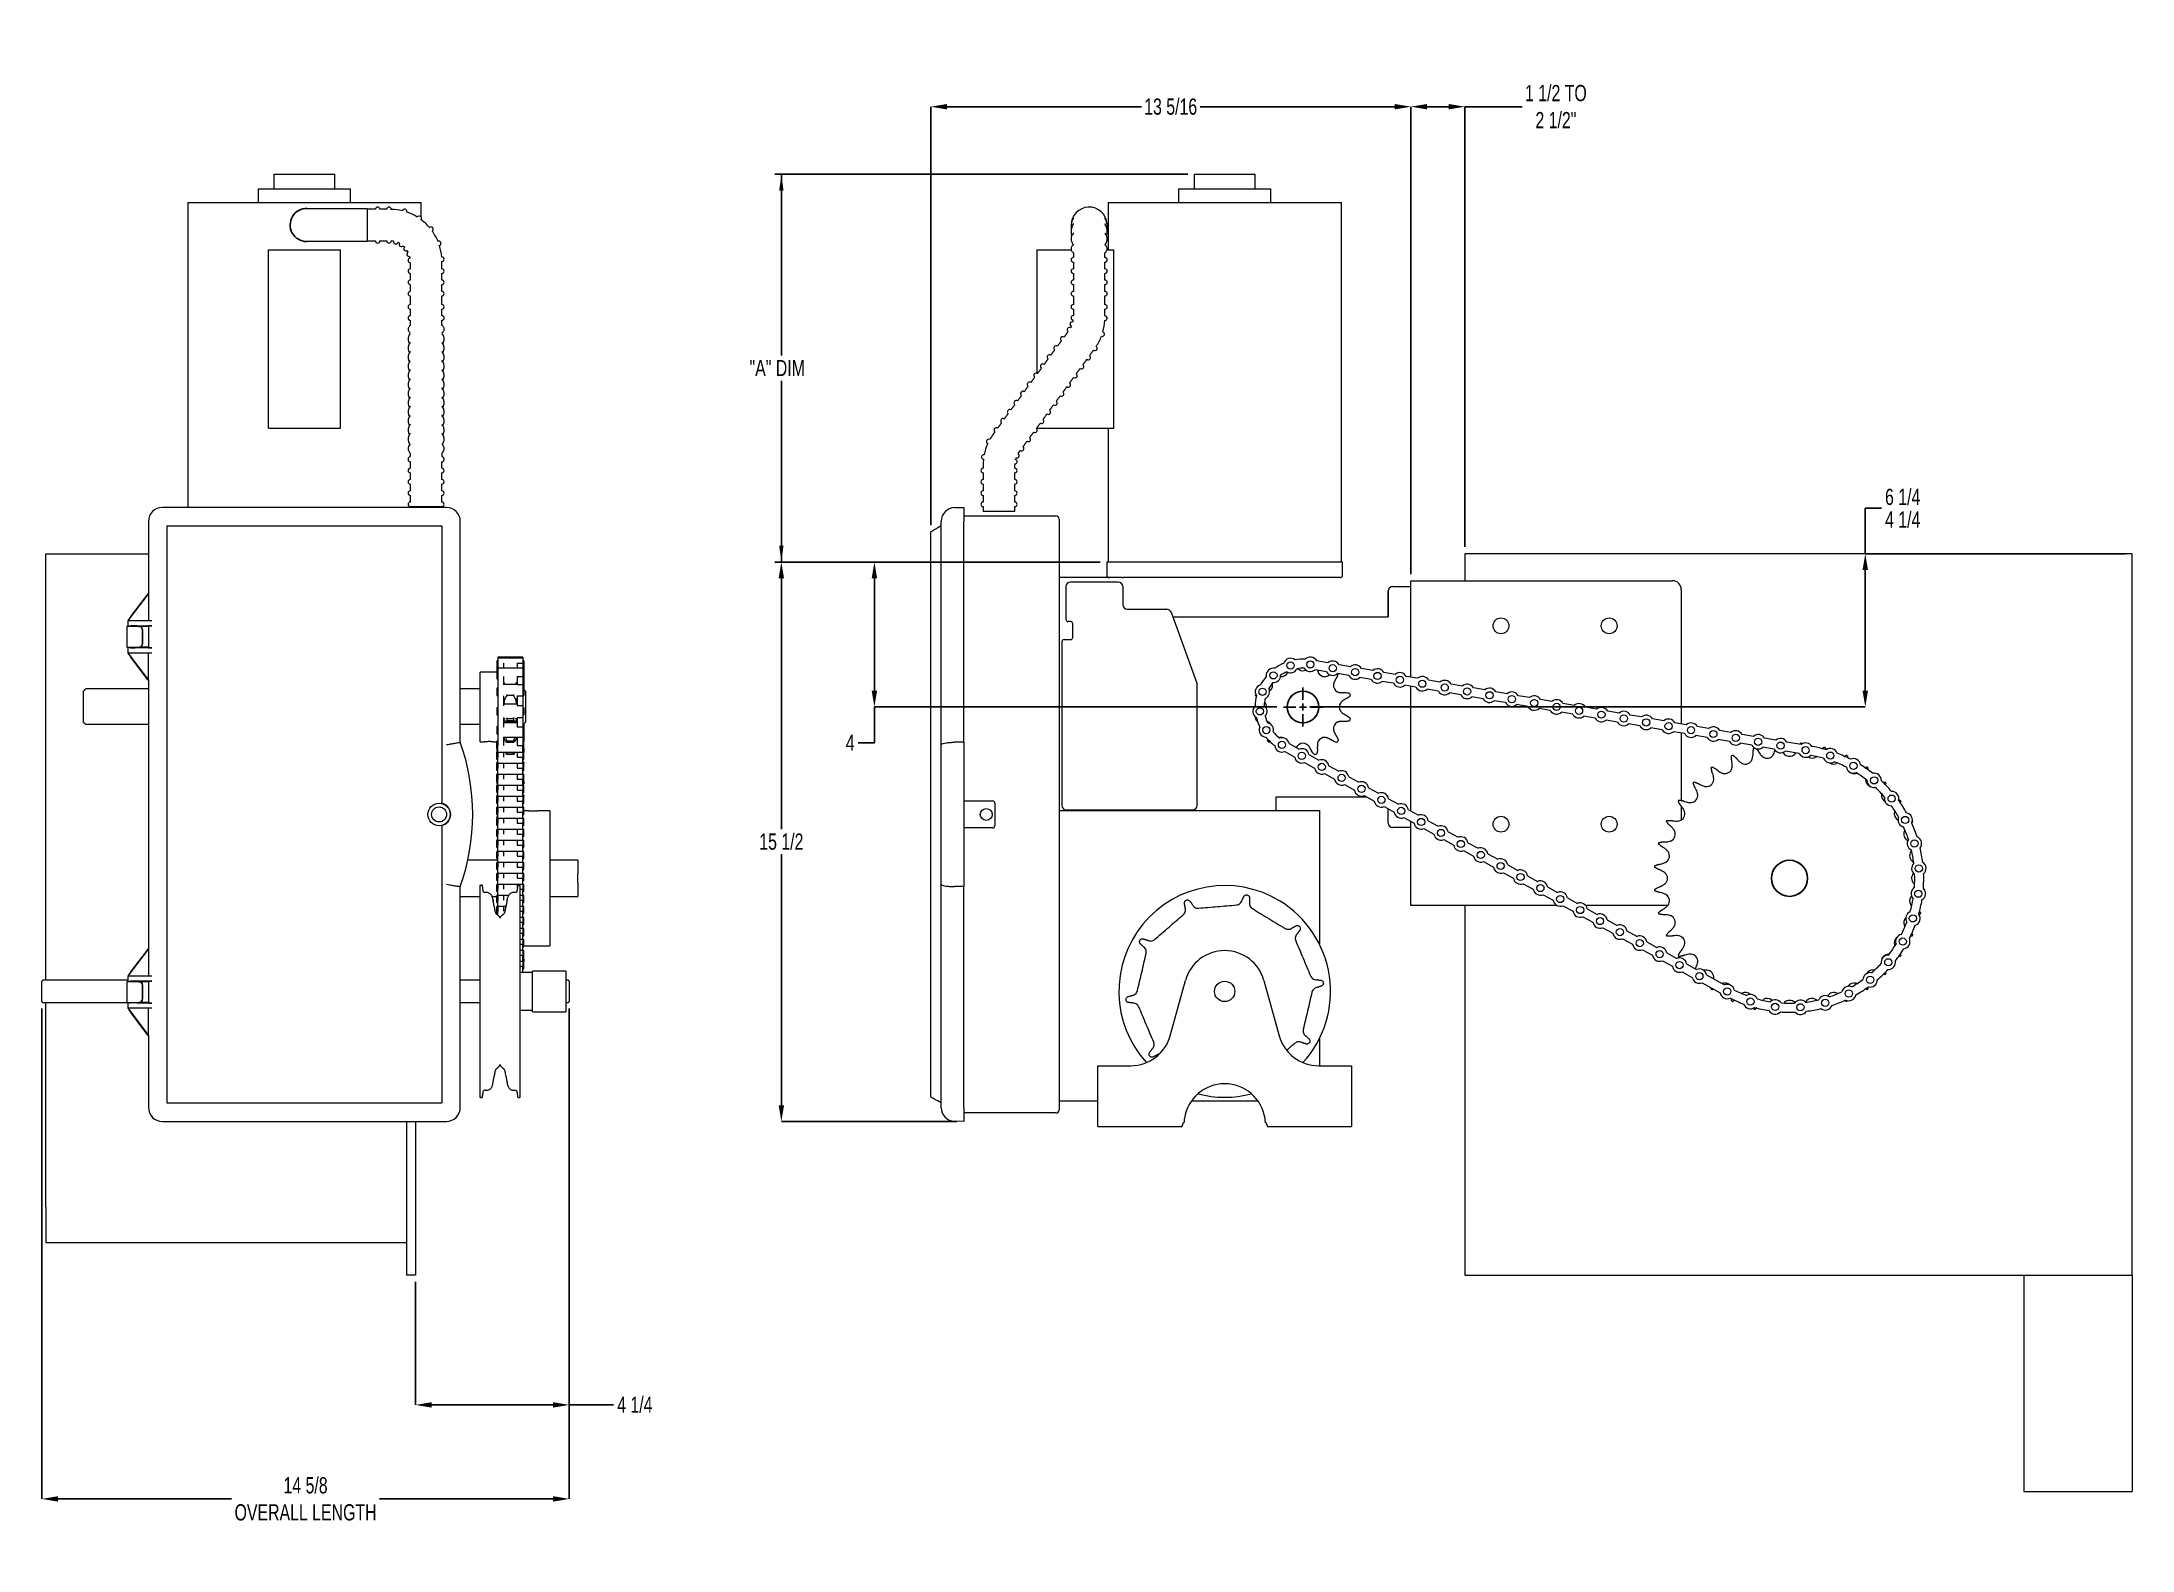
# Model space of a CAD drawing. Header units: inches. Extents: x 2.8 to 22.1, y 6.9 to 20.8.
import ezdxf

# ---------------------------------------------------------------- set-up
doc = ezdxf.new("R2010")
doc.units = ezdxf.units.IN
doc.header["$MEASUREMENT"] = 0
doc.header["$PDSIZE"] = -1
doc.layers.add('DIM', color=1, linetype='Continuous')
doc.styles.add('SLDTEXTSTYLE0', font='ARIAL.TTF', dxfattribs={"width": 0.7})
doc.dimstyles.new('SLDDIMSTYLE0', dxfattribs={"dimtxt": 0.15, "dimasz": 0.15, "dimexe": 0, "dimexo": 0.0625, "dimgap": 0.0375, "dimtad": 0, "dimtih": 1, "dimtoh": 1, "dimdec": 3, "dimlfac": 3, "dimrnd": 1e-09, "dimzin": 12, "dimdsep": 46, "dimtxsty": 'SLDTEXTSTYLE0', "dimsah": 1, "dimcen": 0.09, "dimadec": 0, "dimazin": 0, "dimtfac": 1, "dimtdec": 3, "dimtofl": 0, "dimtmove": 0, "dimatfit": 3, "dimfxl": 0, "dimtolj": 1, "dimtzin": 12, "dimarcsym": 0})
doc.dimstyles.new('SLDDIMSTYLE1', dxfattribs={"dimtxt": 0.15, "dimasz": 0.15, "dimexe": 0, "dimexo": 0.0625, "dimgap": 0.0375, "dimtad": 0, "dimtih": 1, "dimtoh": 1, "dimdec": 3, "dimlfac": 3, "dimrnd": 1e-09, "dimzin": 12, "dimdsep": 46, "dimtxsty": 'SLDTEXTSTYLE0', "dimsah": 1, "dimcen": 0.09, "dimadec": 0, "dimazin": 0, "dimtfac": 1, "dimtdec": 3, "dimtofl": 0, "dimtmove": 0, "dimatfit": 3, "dimfxl": 0, "dimtolj": 1, "dimtzin": 12, "dimarcsym": 0})
doc.dimstyles.new('SLDDIMSTYLE2', dxfattribs={"dimtxt": 0.15, "dimasz": 0.15, "dimexe": 0, "dimexo": 0.0625, "dimgap": 0.0375, "dimtad": 0, "dimtih": 1, "dimtoh": 1, "dimdec": 3, "dimlfac": 3, "dimrnd": 1e-09, "dimzin": 12, "dimdsep": 46, "dimtxsty": 'SLDTEXTSTYLE0', "dimsah": 1, "dimcen": 0.09, "dimadec": 0, "dimazin": 0, "dimlim": 1, "dimtp": 2, "dimtfac": 1, "dimtdec": 3, "dimtofl": 0, "dimtmove": 0, "dimatfit": 3, "dimfxl": 0, "dimtolj": 1, "dimtzin": 12, "dimarcsym": 0})

msp = doc.modelspace()

# ---------------------------------------------------------------- blocks, each defined once
blk = doc.blocks.new('*D10')
at = {"color": 0, "linetype": 'ByBlock', "lineweight": -2}
for p, q in [((2.818, 11.872), (2.818, 7.338)), ((7.693, 11.872), (7.693, 7.338)), ((2.968, 7.338), (4.572, 7.338)), ((7.543, 7.338), (5.94, 7.338))]:
    blk.add_line(p, q, dxfattribs=at)
at = {"color": 0, "linetype": 'ByBlock'}
for points in [[(2.818, 7.338), (2.968, 7.313), (2.968, 7.363)], [(7.693, 7.338), (7.543, 7.313), (7.543, 7.363)]]:
    blk.add_solid(points, dxfattribs=at)
at = {"layer": 'DEFPOINTS', "color": 0, "linetype": 'ByBlock'}
for p in [(2.818, 11.935), (7.693, 11.935)]:
    blk.add_point(p, dxfattribs=at)
at = {"color": 0, "linetype": 'ByBlock', "insert": (5.256, 7.338), "char_height": 0.15, "attachment_point": 5, "style": 'SLDTEXTSTYLE0'}
blk.add_mtext('14 5/8\\POVERALL LENGTH', dxfattribs=at)
blk = doc.blocks.new('*D11')
at = {"layer": 'DEFPOINTS', "color": 0}
for p in [(7.693, 11.935), (6.272, 9.407), (6.272, 8.207)]:
    blk.add_point(p, dxfattribs=at)
at = {"layer": 'DIM', "color": 0, "lineweight": -2}
for p, q in [((7.693, 11.872), (7.693, 8.207)), ((6.272, 9.344), (6.272, 8.207)), ((6.422, 8.207), (7.543, 8.207)), ((7.693, 8.207), (8.103, 8.207))]:
    blk.add_line(p, q, dxfattribs=at)
at = {"layer": 'DIM', "color": 0}
for points in [[(6.422, 8.232), (6.422, 8.182), (6.272, 8.207)], [(7.543, 8.232), (7.543, 8.182), (7.693, 8.207)]]:
    blk.add_solid(points, dxfattribs=at)
at = {"layer": 'DIM', "color": 0, "insert": (8.299, 8.284), "char_height": 0.15, "attachment_point": 2, "style": 'SLDTEXTSTYLE0'}
blk.add_mtext('\\A1;4 1/4', dxfattribs=at)
blk = doc.blocks.new('*D12')
at = {"color": 0, "linetype": 'ByBlock', "lineweight": -2}
for p, q in [((11.033, 16.337), (11.033, 20.205)), ((11.183, 20.205), (12.98, 20.205)), ((15.32, 20.205), (13.522, 20.205)), ((15.47, 15.886), (15.47, 20.205))]:
    blk.add_line(p, q, dxfattribs=at)
at = {"color": 0, "linetype": 'ByBlock'}
for points in [[(11.033, 20.205), (11.183, 20.23), (11.183, 20.18)], [(15.47, 20.205), (15.32, 20.23), (15.32, 20.18)]]:
    blk.add_solid(points, dxfattribs=at)
at = {"layer": 'DEFPOINTS', "color": 0, "linetype": 'ByBlock'}
for p in [(11.033, 16.274), (15.47, 15.824)]:
    blk.add_point(p, dxfattribs=at)
at = {"color": 0, "linetype": 'ByBlock', "insert": (13.251, 20.205), "char_height": 0.15, "attachment_point": 5, "style": 'SLDTEXTSTYLE0'}
blk.add_mtext('13 5/16', dxfattribs=at)
blk = doc.blocks.new('*D13')
at = {"color": 0, "linetype": 'ByBlock', "lineweight": -2}
for p, q in [((15.47, 15.886), (15.47, 20.205)), ((15.62, 20.205), (15.82, 20.205)), ((15.97, 16.136), (15.97, 20.205)), ((15.97, 20.205), (16.5, 20.205))]:
    blk.add_line(p, q, dxfattribs=at)
at = {"color": 0, "linetype": 'ByBlock'}
for points in [[(15.47, 20.205), (15.62, 20.18), (15.62, 20.23)], [(15.97, 20.205), (15.82, 20.18), (15.82, 20.23)]]:
    blk.add_solid(points, dxfattribs=at)
at = {"layer": 'DEFPOINTS', "color": 0, "linetype": 'ByBlock'}
for p in [(15.97, 16.074), (15.47, 15.824)]:
    blk.add_point(p, dxfattribs=at)
at = {"color": 0, "linetype": 'ByBlock', "insert": (16.811, 20.205), "char_height": 0.15, "attachment_point": 5, "style": 'SLDTEXTSTYLE0'}
blk.add_mtext('1 1/2 TO\\P2 1/2"', dxfattribs=at)
blk = doc.blocks.new('*D14')
at = {"color": 0, "linetype": 'ByBlock', "lineweight": -2}
for p, q in [((12.598, 15.997), (9.653, 15.997)), ((9.653, 15.847), (9.653, 13.527)), ((9.653, 10.977), (9.653, 13.297)), ((11.276, 10.827), (9.653, 10.827))]:
    blk.add_line(p, q, dxfattribs=at)
at = {"color": 0, "linetype": 'ByBlock'}
for points in [[(9.653, 15.997), (9.678, 15.847), (9.628, 15.847)], [(9.653, 10.827), (9.678, 10.977), (9.628, 10.977)]]:
    blk.add_solid(points, dxfattribs=at)
at = {"layer": 'DEFPOINTS', "color": 0, "linetype": 'ByBlock'}
for p in [(12.66, 15.997), (11.338, 10.827)]:
    blk.add_point(p, dxfattribs=at)
at = {"color": 0, "linetype": 'ByBlock', "insert": (9.653, 13.412), "char_height": 0.15, "attachment_point": 5, "style": 'SLDTEXTSTYLE0'}
blk.add_mtext('15 1/2', dxfattribs=at)
blk = doc.blocks.new('*D8')
at = {"layer": 'DIM'}
for p, q in [((13.408, 19.58), (9.593, 19.58)), ((9.653, 19.58), (9.653, 17.905)), ((9.653, 15.997), (9.653, 17.672)), ((12.6, 15.997), (9.593, 15.997))]:
    blk.add_line(p, q, dxfattribs=at)
for points in [[(9.653, 19.58), (9.633, 19.43), (9.673, 19.43)], [(9.653, 15.997), (9.673, 16.147), (9.633, 16.147)]]:
    blk.add_solid(points, dxfattribs=at)
at = {"layer": 'DIM', "insert": (9.359, 17.865), "char_height": 0.15, "attachment_point": 1, "style": 'SLDTEXTSTYLE0'}
blk.add_mtext('"A" DIM', dxfattribs=at)
blk = doc.blocks.new('*D15')
at = {"layer": 'DEFPOINTS', "color": 0}
for p in [(19.67, 16.074), (22.137, 16.074), (14.474, 14.657)]:
    blk.add_point(p, dxfattribs=at)
at = {"layer": 'DIM', "color": 0, "lineweight": -2}
for p, q in [((19.67, 16.074), (19.67, 16.494)), ((19.67, 16.494), (19.82, 16.494)), ((22.074, 16.074), (19.67, 16.074)), ((19.67, 14.807), (19.67, 15.924)), ((14.536, 14.657), (19.67, 14.657))]:
    blk.add_line(p, q, dxfattribs=at)
at = {"layer": 'DIM', "color": 0}
for points in [[(19.645, 15.924), (19.695, 15.924), (19.67, 16.074)], [(19.645, 14.807), (19.695, 14.807), (19.67, 14.657)]]:
    blk.add_solid(points, dxfattribs=at)
at = {"layer": 'DIM', "color": 0, "insert": (20.016, 16.674), "char_height": 0.15, "attachment_point": 2, "style": 'SLDTEXTSTYLE0'}
blk.add_mtext('\\A1;\\S6 1\\/4^ 4 1\\/4;', dxfattribs=at)
blk = doc.blocks.new('*D16')
at = {"layer": 'DEFPOINTS', "color": 0}
for p in [(12.66, 15.997), (10.513, 14.657), (14.294, 14.657)]:
    blk.add_point(p, dxfattribs=at)
at = {"layer": 'DIM', "color": 0, "lineweight": -2}
for p, q in [((12.598, 15.997), (10.513, 15.997)), ((10.513, 15.847), (10.513, 14.807)), ((14.231, 14.657), (10.513, 14.657)), ((10.513, 14.657), (10.513, 14.327)), ((10.513, 14.327), (10.363, 14.327))]:
    blk.add_line(p, q, dxfattribs=at)
at = {"layer": 'DIM', "color": 0}
for points in [[(10.488, 15.847), (10.538, 15.847), (10.513, 15.997)], [(10.488, 14.807), (10.538, 14.807), (10.513, 14.657)]]:
    blk.add_solid(points, dxfattribs=at)
at = {"layer": 'DIM', "color": 0, "insert": (10.289, 14.402), "char_height": 0.15, "attachment_point": 2, "style": 'SLDTEXTSTYLE0'}
blk.add_mtext('\\A1;4', dxfattribs=at)
blk = doc.blocks.new('SW_CENTERMARKSYMBOL_0')
at = {"layer": 'DIM', "color": 0}
for p, q in [((-0.067, 0), (-0.18, 0)), ((0, 0), (-0.033, 0)), ((0, 0.067), (0, 0.18)), ((0, 0), (0, 0.033)), ((0, 0), (0, -0.033)), ((0, 0), (0.033, 0)), ((0.067, 0), (0.18, 0)), ((0, -0.067), (0, -0.18))]:
    blk.add_line(p, q, dxfattribs=at)

# ---------------------------------------------------------------- dimensions: what is measured, and where the dimension line sits
at = {"layer": 'DIM'}
for base, p1, p2, text, dimstyle, picture, middle in [((15.970168, 20.205298), (15.470168, 15.823631), (15.970168, 16.073631), '<> TO\\P2 1/2"', 'SLDDIMSTYLE1', '*D13', (16.811206, 20.205298)), ((7.693463, 7.338321), (2.818463, 11.934631), (7.693463, 11.934631), '<>\\POVERALL LENGTH', 'SLDDIMSTYLE0', '*D10', (5.255963, 7.338321))]:
    dim = msp.add_linear_dim(base=base, p1=p1, p2=p2, text=text, dimstyle=dimstyle, override={"dimdec": 4, "dimlunit": 5, "dimfrac": 2}, dxfattribs=at)
    dim.commit()
    dim.dimension.update_dxf_attribs({"geometry": picture, "text_midpoint": middle})
dim = msp.add_linear_dim(base=(11.032503, 20.205298), p1=(15.470168, 15.823631), p2=(11.032503, 16.274256), dimstyle='SLDDIMSTYLE0', override={"dimdec": 4, "dimlunit": 5, "dimfrac": 2}, dxfattribs=at)
dim.commit()
dim.dimension.update_dxf_attribs({"geometry": '*D12', "text_midpoint": (13.251336, 20.205298)})
dim = msp.add_linear_dim(base=(9.653295, 19.580298), p1=(12.660168, 15.996965), p2=(13.467835, 19.580298), angle=90, dimstyle='SLDDIMSTYLE0', dxfattribs=at)
dim.commit()
dim.dimension.update_dxf_attribs({"geometry": '*D8', "text_midpoint": (9.653295, 17.788631)})
for base, p1, p2, dimstyle, picture, middle in [((19.670348, 16.073631), (14.473502, 14.656965), (22.136835, 16.073631), 'SLDDIMSTYLE2', '*D15', (20.016494, 16.494225)), ((10.513111, 14.656965), (12.660168, 15.996965), (14.293502, 14.656965), 'SLDDIMSTYLE0', '*D16', (10.289298, 14.327324))]:
    dim = msp.add_linear_dim(base=base, p1=p1, p2=p2, angle=90, dimstyle=dimstyle, override={"dimdec": 4, "dimlunit": 5, "dimfrac": 2}, dxfattribs=at)
    dim.commit()
    dim.dimension.update_dxf_attribs({"geometry": picture, "text_midpoint": middle, "dimtype": 160})
dim = msp.add_linear_dim(base=(9.653295, 15.996965), p1=(11.338308, 10.826895), p2=(12.660168, 15.996965), angle=90, dimstyle='SLDDIMSTYLE0', override={"dimdec": 4, "dimlunit": 5, "dimfrac": 2}, dxfattribs=at)
dim.commit()
dim.dimension.update_dxf_attribs({"geometry": '*D14', "text_midpoint": (9.653295, 13.41193)})
dim = msp.add_linear_dim(base=(6.272297, 8.206891), p1=(7.693463, 11.934631), p2=(6.272297, 9.406965), dimstyle='SLDDIMSTYLE0', override={"dimdec": 4, "dimlunit": 5, "dimfrac": 2}, dxfattribs=at)
dim.commit()
dim.dimension.update_dxf_attribs({"geometry": '*D11', "text_midpoint": (8.298846, 8.206891), "dimtype": 160})

# ---------------------------------------------------------------- linework, layer by layer
at = {"color": 7, "linetype": 'Continuous', "lineweight": 15}
for p, q in [((4.963297, 19.580298), (5.04599, 19.580298)), ((5.04599, 19.580298), (5.527963, 19.580298)), ((13.467835, 19.580298), (14.032502, 19.580298)), ((4.167297, 19.320298), (4.483133, 19.320298)), ((4.483133, 19.320298), (6.323963, 19.320298)), ((4.818963, 19.446965), (4.943931, 19.446965)), ((4.943931, 19.446965), (5.672297, 19.446965)), ((12.671835, 19.320298), (14.828502, 19.320298)), ((13.323502, 19.446965), (14.176835, 19.446965)), ((5.261209, 19.264717), (5.823963, 19.264717)), ((5.823963, 19.261909), (5.823963, 18.96202)), ((5.828374, 18.964798), (5.828374, 19.256465)), ((6.047806, 19.251467), (6.047806, 19.256465)), ((12.671835, 19.278631), (12.671835, 18.945298)), ((5.823963, 18.959212), (5.266374, 18.9593)), ((6.427324, 19.055602), (6.426967, 19.055324)), ((12.330835, 19.110632), (12.33087, 19.107194)), ((4.912297, 17.232798), (4.912297, 18.882798)), ((4.912297, 18.882798), (5.578963, 18.882798)), ((5.578963, 17.232798), (5.578963, 18.882798)), ((12.015168, 18.882798), (12.332245, 18.882798)), ((12.351669, 18.855117), (12.351669, 18.810634)), ((12.643335, 18.810682), (12.643335, 18.855105)), ((12.662985, 18.882798), (12.724648, 18.882798)), ((12.724648, 17.232798), (12.724648, 18.882798)), ((6.224207, 18.230686), (6.224207, 18.183999)), ((6.515874, 18.183901), (6.515874, 18.230602)), ((4.912297, 17.232798), (5.578963, 17.232798)), ((12.015168, 17.232798), (12.348501, 17.232798)), ((12.348501, 17.232798), (12.724648, 17.232798)), ((6.224207, 17.002186), (6.224207, 16.972536)), ((6.515874, 17.001902), (6.515874, 16.972512)), ((6.224207, 16.925223), (6.224207, 16.895917)), ((6.515874, 16.895917), (6.515874, 16.92542)), ((6.557544, 16.500835), (3.932544, 16.500835)), ((6.224207, 16.508798), (6.515874, 16.508798)), ((11.252793, 16.499342), (11.338307, 16.500835)), ((11.338307, 16.500835), (11.338307, 16.372198)), ((11.338307, 16.422965), (12.182568, 16.422965)), ((11.664168, 16.462965), (11.518335, 16.462965)), ((11.810002, 16.462965), (11.664168, 16.462965)), ((12.182568, 16.422965), (12.189235, 16.422965)), ((3.803907, 16.372198), (3.803907, 15.70429)), ((3.974211, 16.330531), (3.974211, 10.997198)), ((3.974211, 16.330531), (6.515877, 16.330531)), ((6.515877, 16.330531), (6.515877, 13.776281)), ((6.68618, 14.331155), (6.68618, 16.372198)), ((11.129974, 16.372198), (11.129974, 16.374361)), ((11.129974, 14.309112), (11.129974, 16.372198)), ((11.338307, 14.331155), (11.338307, 16.372198)), ((12.219169, 16.393031), (12.219169, 14.781516)), ((2.85563, 12.132631), (2.85563, 16.073631)), ((2.85563, 16.073631), (3.803907, 16.073631)), ((15.970168, 16.073631), (15.970168, 15.823631)), ((22.136835, 16.073631), (15.970168, 16.073631)), ((22.136835, 9.406965), (22.136835, 16.073631)), ((12.804091, 15.853631), (12.219169, 15.853631)), ((13.750168, 15.996965), (12.660168, 15.996965)), ((12.804091, 15.853631), (12.814091, 15.853631)), ((13.053554, 15.853631), (12.814091, 15.853631)), ((13.750168, 15.853631), (13.053554, 15.853631)), ((14.840168, 15.996965), (13.750168, 15.996965)), ((14.819335, 15.853631), (13.750168, 15.853631)), ((3.805759, 15.705531), (3.616173, 15.458524)), ((3.651927, 15.506279), (3.804628, 15.705229)), ((3.804073, 15.705229), (3.804305, 15.705531)), ((3.804073, 15.705531), (3.804073, 15.705229)), ((3.8054, 15.705531), (3.804073, 15.705531)), ((3.804628, 15.705229), (3.804073, 15.705229)), ((3.805759, 15.705531), (3.8054, 15.705531)), ((3.805759, 15.705531), (3.805759, 15.455531)), ((12.283258, 15.770298), (12.283258, 15.466965)), ((12.765924, 15.811965), (12.324924, 15.811965)), ((12.807591, 15.770298), (12.807591, 15.601965)), ((15.303502, 15.771965), (15.470168, 15.771965)), ((15.470168, 15.823631), (15.720168, 15.823631)), ((15.470168, 14.932927), (15.470168, 15.823631)), ((15.720168, 15.823631), (17.886835, 15.823631)), ((17.970168, 15.740298), (17.970168, 14.500858)), ((3.613907, 15.455531), (3.613907, 15.401365)), ((3.613907, 15.455531), (3.622619, 15.455531)), ((3.616173, 15.458524), (3.616173, 15.455531)), ((3.622619, 15.455531), (3.836515, 15.455531)), ((3.640929, 15.492308), (3.65177, 15.506279)), ((3.65177, 15.506066), (3.640929, 15.491937)), ((3.640929, 15.491937), (3.640929, 15.492308)), ((3.65177, 15.506066), (3.651927, 15.506279)), ((3.65177, 15.506279), (3.65177, 15.506066)), ((3.651927, 15.506279), (3.65177, 15.506279)), ((12.849257, 15.560298), (13.215916, 15.560298)), ((13.25507, 15.532882), (13.493245, 14.878501)), ((13.270569, 15.490298), (15.261835, 15.490298)), ((3.684895, 15.401365), (3.605574, 15.401365)), ((3.637384, 15.405918), (3.836515, 15.407894)), ((3.711521, 15.401365), (3.684895, 15.401365)), ((3.709874, 15.405531), (3.701241, 15.405531)), ((3.803907, 15.406446), (3.709874, 15.405531)), ((3.711521, 15.401365), (3.718738, 15.401365)), ((3.718738, 15.401365), (3.722071, 15.401365)), ((3.803907, 15.401365), (3.722071, 15.401365)), ((3.747605, 15.243031), (3.747605, 15.368031)), ((3.750939, 15.243031), (3.750939, 15.368031)), ((3.8054, 15.407193), (3.803907, 15.406446)), ((3.803907, 15.406446), (3.803907, 15.204616)), ((12.265757, 15.280298), (12.325758, 15.280298)), ((12.325758, 15.446965), (12.303257, 15.446965)), ((12.345757, 15.300298), (12.345757, 15.426965)), ((3.605574, 15.209698), (3.684895, 15.209698)), ((3.613907, 15.209698), (3.613907, 15.155531)), ((3.622619, 15.155531), (3.613907, 15.155531)), ((3.616004, 15.152743), (3.616004, 15.155531)), ((3.616004, 15.152743), (3.803665, 14.905531)), ((3.836515, 15.155531), (3.622619, 15.155531)), ((3.836515, 15.203169), (3.637384, 15.205145)), ((3.65177, 15.104457), (3.64082, 15.11888)), ((3.802777, 14.905531), (3.65177, 15.104457)), ((3.684895, 15.209698), (3.711521, 15.209698)), ((3.701241, 15.205531), (3.709874, 15.205531)), ((3.709874, 15.205531), (3.803907, 15.204616)), ((3.711521, 15.209698), (3.718738, 15.209698)), ((3.722071, 15.209698), (3.718738, 15.209698)), ((3.803907, 15.209698), (3.722071, 15.209698)), ((3.803907, 15.204616), (3.8054, 15.20387)), ((3.805517, 14.905531), (3.805517, 15.155531)), ((7.02313, 15.084455), (7.02313, 15.073638)), ((7.02313, 15.073638), (7.02313, 15.006971)), ((7.032297, 15.117788), (7.032297, 15.106971)), ((7.032297, 15.106971), (7.032297, 15.061403)), ((7.263963, 15.117788), (7.263963, 15.106971)), ((7.263963, 15.106971), (7.263963, 15.061403)), ((7.27313, 15.084455), (7.27313, 15.073638)), ((7.27313, 15.073638), (7.27313, 15.006971)), ((12.245758, 15.260298), (12.245758, 14.780379)), ((14.704369, 15.065279), (14.6, 15.083317)), ((3.802777, 14.905531), (3.803665, 14.905531)), ((3.805517, 14.905531), (3.803665, 14.905531)), ((3.803907, 14.905531), (3.803907, 12.420956)), ((6.870629, 14.334048), (6.870629, 14.979881)), ((7.02313, 15.006971), (7.02313, 14.983917)), ((7.02313, 14.983917), (7.02313, 14.982865)), ((7.02313, 14.982865), (7.02313, 14.916199)), ((7.032297, 15.061403), (7.032297, 15.016199)), ((7.032297, 15.016199), (7.032297, 14.9414)), ((7.032297, 14.9414), (7.032297, 14.862298)), ((7.08563, 15.061403), (7.08563, 15.016199)), ((7.08563, 14.940235), (7.08563, 14.862298)), ((7.089713, 14.882865), (7.089713, 14.864404)), ((7.203963, 14.882865), (7.203963, 14.864404)), ((7.21063, 15.061403), (7.263963, 15.061403)), ((7.21063, 15.061403), (7.21063, 15.016199)), ((7.21063, 14.940312), (7.263963, 14.940312)), ((7.21063, 14.940312), (7.21063, 14.862298)), ((7.263963, 15.061403), (7.263963, 15.016199)), ((7.263963, 15.016199), (7.263963, 14.940312)), ((7.263963, 14.940312), (7.263963, 14.862298)), ((7.27313, 15.006971), (7.27313, 14.983917)), ((7.27313, 14.983917), (7.27313, 14.982865)), ((7.27313, 14.982865), (7.27313, 14.916199)), ((7.27313, 14.916199), (7.27313, 14.910497)), ((7.27313, 14.910497), (7.27313, 14.876626)), ((7.27313, 14.876626), (7.27313, 14.874734)), ((14.690178, 14.983163), (14.585808, 15.001201)), ((14.89711, 14.947399), (14.79274, 14.965437)), ((14.911302, 15.029515), (14.806932, 15.047553)), ((15.104042, 14.911635), (14.999673, 14.929673)), ((15.118234, 14.993751), (15.013865, 15.011789)), ((15.310975, 14.875872), (15.206605, 14.89391)), ((15.325166, 14.957988), (15.220797, 14.976026)), ((15.532099, 14.922224), (15.427729, 14.940262)), ((15.739031, 14.88646), (15.634661, 14.904498)), ((3.203963, 14.516341), (3.203963, 14.803631)), ((7.02313, 14.83107), (7.02313, 14.764404)), ((7.032297, 14.862298), (7.032297, 14.760121)), ((7.032297, 14.760121), (7.032297, 14.666366)), ((7.08563, 14.760121), (7.08563, 14.667016)), ((7.089713, 14.73107), (7.089713, 14.692983)), ((7.089713, 14.692983), (7.089713, 14.683247)), ((7.115713, 14.772647), (7.115713, 14.763046)), ((7.177963, 14.763046), (7.115713, 14.763046)), ((7.177963, 14.772647), (7.177963, 14.763046)), ((7.203963, 14.73107), (7.203963, 14.692983)), ((7.203963, 14.683247), (7.203963, 14.692983)), ((7.263963, 14.862298), (7.21063, 14.862298)), ((7.21063, 14.760121), (7.263963, 14.760121)), ((7.21063, 14.760121), (7.21063, 14.667016)), ((7.263963, 14.862298), (7.263963, 14.760121)), ((7.263963, 14.760121), (7.263963, 14.667016)), ((7.267297, 14.649913), (7.267297, 14.764404)), ((7.27313, 14.874734), (7.27313, 14.840862)), ((7.27313, 14.840862), (7.27313, 14.83897)), ((7.27313, 14.83897), (7.27313, 14.83107)), ((7.27313, 14.83107), (7.27313, 14.764404)), ((7.287297, 14.803631), (7.287297, 14.516341)), ((12.219169, 14.781516), (12.219169, 10.934698)), ((12.245758, 14.780379), (12.245758, 13.748631)), ((13.495757, 13.748631), (13.495757, 14.86425)), ((15.517907, 14.840108), (15.413537, 14.858146)), ((15.470168, 13.695063), (15.470168, 14.848359)), ((15.724839, 14.804345), (15.62047, 14.822382)), ((15.931771, 14.768581), (15.827402, 14.786619)), ((15.945963, 14.850697), (15.841594, 14.868735)), ((16.138704, 14.732817), (16.034334, 14.750855)), ((16.152896, 14.814933), (16.048526, 14.832971)), ((16.345636, 14.697054), (16.241266, 14.715091)), ((16.359828, 14.77917), (16.255458, 14.797208)), ((16.56676, 14.743406), (16.462391, 14.761444)), ((16.773692, 14.707642), (16.669323, 14.72568)), ((16.980625, 14.671879), (16.876255, 14.689917)), ((3.803907, 14.49559), (3.223963, 14.49559)), ((6.870629, 14.49559), (6.68618, 14.49559)), ((7.02313, 14.649913), (7.02313, 14.583247)), ((7.032297, 14.667016), (7.032297, 14.558414)), ((7.032297, 14.558414), (7.032297, 14.469638)), ((7.08563, 14.558414), (7.08563, 14.469638)), ((7.089713, 14.549913), (7.089713, 14.515467)), ((7.089713, 14.515467), (7.089713, 14.510513)), ((7.115713, 14.550883), (7.115713, 14.529529)), ((7.115713, 14.550883), (7.177963, 14.550883)), ((7.177963, 14.529529), (7.115713, 14.529529)), ((7.177963, 14.550883), (7.177963, 14.529529)), ((7.203963, 14.549913), (7.203963, 14.515467)), ((7.203963, 14.509806), (7.203963, 14.515467)), ((7.263963, 14.667016), (7.21063, 14.667016)), ((7.21063, 14.558414), (7.263963, 14.558414)), ((7.21063, 14.558414), (7.21063, 14.469638)), ((7.263963, 14.667016), (7.263963, 14.558414)), ((7.263963, 14.558414), (7.263963, 14.469638)), ((7.267297, 14.49559), (7.263963, 14.49559)), ((7.267297, 14.49559), (7.267297, 14.583247)), ((7.27313, 14.649913), (7.27313, 14.583247)), ((7.27313, 14.501414), (7.27313, 14.483226)), ((16.552568, 14.66129), (16.448199, 14.679328)), ((16.7595, 14.625526), (16.655131, 14.643564)), ((16.966433, 14.589763), (16.862063, 14.607801)), ((17.173365, 14.553999), (17.068995, 14.572037)), ((17.187557, 14.636115), (17.083187, 14.654153)), ((17.380297, 14.518235), (17.275928, 14.536273)), ((17.394489, 14.600351), (17.29012, 14.618389)), ((17.587229, 14.482472), (17.48286, 14.50051)), ((17.601421, 14.564588), (17.497052, 14.582626)), ((17.808354, 14.528824), (17.703984, 14.546862)), ((18.015286, 14.493061), (17.910916, 14.511098)), ((7.02313, 14.47718), (7.02313, 14.410513)), ((7.02313, 14.27375), (7.02313, 14.340417)), ((7.032297, 14.469638), (7.032297, 14.377262)), ((7.032297, 14.376473), (7.032297, 14.300052)), ((7.032297, 14.240417), (7.032297, 14.300052)), ((7.08563, 14.376473), (7.08563, 14.300052)), ((7.089713, 14.377376), (7.089713, 14.375864)), ((7.089713, 14.375864), (7.089713, 14.37375)), ((7.115713, 14.345791), (7.177963, 14.345791)), ((7.115713, 14.345791), (7.115713, 14.330159)), ((7.177963, 14.330159), (7.115713, 14.330159)), ((7.177963, 14.345791), (7.177963, 14.330159)), ((7.203963, 14.37375), (7.203963, 14.375864)), ((7.263963, 14.469638), (7.21063, 14.469638)), ((7.21063, 14.377262), (7.263963, 14.377262)), ((7.21063, 14.377262), (7.21063, 14.300052)), ((7.21063, 14.300052), (7.263963, 14.300052)), ((7.263963, 14.469638), (7.263963, 14.377262)), ((7.263963, 14.377262), (7.263963, 14.300052)), ((7.263963, 14.240417), (7.263963, 14.300052)), ((7.27313, 14.483226), (7.27313, 14.481334)), ((7.27313, 14.481334), (7.27313, 14.47718)), ((7.27313, 14.47718), (7.27313, 14.410513)), ((7.27313, 14.410513), (7.27313, 14.409806)), ((7.27313, 14.409806), (7.27313, 14.375935)), ((7.27313, 14.375935), (7.27313, 14.374043)), ((7.27313, 14.374043), (7.27313, 14.340417)), ((7.27313, 14.27375), (7.27313, 14.340417)), ((11.129974, 13.018618), (11.129974, 14.309112)), ((11.338307, 14.331155), (11.338307, 12.996574)), ((14.345353, 14.318307), (14.437999, 14.266973)), ((17.794162, 14.446708), (17.689792, 14.464746)), ((18.001094, 14.410945), (17.896725, 14.428983)), ((17.970168, 14.416289), (17.970168, 13.793246)), ((18.208026, 14.375181), (18.103657, 14.393219)), ((18.222218, 14.457297), (18.117849, 14.475335)), ((18.414959, 14.339417), (18.310589, 14.357455)), ((18.42915, 14.421533), (18.324781, 14.439571)), ((18.621891, 14.303654), (18.517521, 14.321692)), ((18.636083, 14.38577), (18.531713, 14.403808)), ((18.843015, 14.350006), (18.738646, 14.368044)), ((19.076182, 14.309708), (18.945578, 14.33228)), ((7.02313, 14.27375), (7.02313, 14.266752)), ((7.02313, 14.266752), (7.02313, 14.238638)), ((7.02313, 14.171972), (7.02313, 14.238638)), ((7.02313, 14.14653), (7.02313, 14.13686)), ((7.02313, 14.070193), (7.02313, 14.13686)), ((7.032297, 14.240417), (7.032297, 14.194082)), ((7.032297, 14.138638), (7.032297, 14.194082)), ((7.032297, 14.138638), (7.032297, 14.092303)), ((7.08563, 14.240417), (7.08563, 14.194082)), ((7.08563, 14.138638), (7.08563, 14.092303)), ((7.115713, 14.224077), (7.115713, 14.218355)), ((7.115713, 14.224077), (7.177963, 14.224077)), ((7.177963, 14.218355), (7.115713, 14.218355)), ((7.177963, 14.224077), (7.177963, 14.218355)), ((7.21063, 14.240417), (7.21063, 14.194082)), ((7.21063, 14.194082), (7.263963, 14.194082)), ((7.21063, 14.138638), (7.21063, 14.092303)), ((7.263963, 14.240417), (7.263963, 14.194082)), ((7.263963, 14.138638), (7.263963, 14.194082)), ((7.263963, 14.138638), (7.263963, 14.092303)), ((7.27313, 14.27375), (7.27313, 14.266752)), ((7.27313, 14.266752), (7.27313, 14.238638)), ((7.27313, 14.171972), (7.27313, 14.238638)), ((7.27313, 14.14653), (7.27313, 14.13686)), ((7.27313, 14.070193), (7.27313, 14.13686)), ((14.304964, 14.245415), (14.39761, 14.194082)), ((14.488652, 14.143637), (14.581298, 14.092303)), ((14.52904, 14.216529), (14.621686, 14.165195)), ((14.712728, 14.11475), (14.805374, 14.063416)), ((18.828823, 14.26789), (18.724454, 14.285928)), ((19.059713, 14.227986), (18.931386, 14.250164)), ((19.169936, 14.208936), (19.164488, 14.209878)), ((19.184128, 14.291052), (19.176403, 14.292387)), ((7.02313, 13.968415), (7.02313, 14.035081)), ((7.02313, 13.968415), (7.02313, 13.945675)), ((7.02313, 13.866636), (7.02313, 13.933303)), ((7.032297, 14.03686), (7.032297, 14.092303)), ((7.032297, 14.03686), (7.032297, 13.990524)), ((7.032297, 13.935081), (7.032297, 13.990524)), ((7.032297, 13.935081), (7.032297, 13.888746)), ((7.08563, 14.03686), (7.08563, 13.990524)), ((7.08563, 13.935081), (7.08563, 13.888746)), ((7.21063, 14.092303), (7.263963, 14.092303)), ((7.21063, 14.03686), (7.21063, 13.990524)), ((7.21063, 13.990524), (7.263963, 13.990524)), ((7.21063, 13.935081), (7.21063, 13.888746)), ((7.263963, 14.03686), (7.263963, 14.092303)), ((7.263963, 14.03686), (7.263963, 13.990524)), ((7.263963, 13.935081), (7.263963, 13.990524)), ((7.263963, 13.935081), (7.263963, 13.888746)), ((7.27313, 13.968415), (7.27313, 14.035081)), ((7.27313, 13.968415), (7.27313, 13.945675)), ((7.27313, 13.866636), (7.27313, 13.933303)), ((14.67234, 14.041858), (14.764985, 13.990524)), ((14.856027, 13.940079), (14.948673, 13.888746)), ((14.896416, 14.012971), (14.989061, 13.961638)), ((15.080103, 13.911193), (15.172749, 13.859859)), ((7.02313, 13.843486), (7.02313, 13.831524)), ((7.02313, 13.764857), (7.02313, 13.831524)), ((7.02313, 13.663079), (7.02313, 13.729746)), ((7.032297, 13.833303), (7.032297, 13.888746)), ((7.032297, 13.833303), (7.032297, 13.786967)), ((7.032297, 13.731524), (7.032297, 13.786967)), ((7.032297, 13.731524), (7.032297, 13.685189)), ((7.08563, 13.833303), (7.08563, 13.786967)), ((7.08563, 13.731524), (7.08563, 13.685189)), ((7.21063, 13.888746), (7.263963, 13.888746)), ((7.21063, 13.833303), (7.21063, 13.786967)), ((7.21063, 13.786967), (7.263963, 13.786967)), ((7.21063, 13.731524), (7.21063, 13.685189)), ((7.263963, 13.833303), (7.263963, 13.888746)), ((7.263963, 13.833303), (7.263963, 13.786967)), ((7.263963, 13.731524), (7.263963, 13.786967)), ((7.263963, 13.731524), (7.263963, 13.685189)), ((7.27313, 13.843486), (7.27313, 13.831524)), ((7.27313, 13.764857), (7.27313, 13.831524)), ((7.27313, 13.663079), (7.27313, 13.729746)), ((11.338307, 13.788865), (11.604652, 13.788865)), ((11.624651, 13.768865), (11.624651, 13.558865)), ((14.223502, 13.823631), (14.223502, 13.700298)), ((15.06619, 13.823631), (14.223502, 13.823631)), ((15.039715, 13.838301), (15.132361, 13.786967)), ((15.223402, 13.736522), (15.316048, 13.685189)), ((15.252984, 13.836), (15.261835, 13.836)), ((15.263791, 13.809414), (15.356436, 13.758081)), ((17.970168, 13.738894), (17.970168, 13.613537)), ((6.515877, 13.551448), (6.515877, 10.997198)), ((7.02313, 13.64642), (7.02313, 13.627967)), ((7.02313, 13.5613), (7.02313, 13.627967)), ((7.02313, 13.459522), (7.02313, 13.526188)), ((7.032297, 13.629746), (7.032297, 13.685189)), ((7.032297, 13.629746), (7.032297, 13.58341)), ((7.032297, 13.527967), (7.032297, 13.58341)), ((7.032297, 13.527967), (7.032297, 13.481632)), ((7.08563, 13.629746), (7.08563, 13.58341)), ((7.08563, 13.527967), (7.08563, 13.481632)), ((7.21063, 13.685189), (7.263963, 13.685189)), ((7.21063, 13.629746), (7.21063, 13.58341)), ((7.21063, 13.58341), (7.263963, 13.58341)), ((7.21063, 13.527967), (7.21063, 13.481632)), ((7.263963, 13.629746), (7.263963, 13.685189)), ((7.263963, 13.629746), (7.263963, 13.58341)), ((7.263963, 13.527967), (7.263963, 13.58341)), ((7.263963, 13.527967), (7.263963, 13.481632)), ((7.27313, 13.5613), (7.27313, 13.627967)), ((7.27313, 13.459522), (7.27313, 13.526188)), ((7.512214, 13.698631), (7.512214, 12.448631)), ((11.604652, 13.538865), (11.338307, 13.538865)), ((12.219169, 13.700298), (14.627168, 13.700298)), ((12.287425, 13.706965), (13.454091, 13.706965)), ((14.627168, 13.700298), (14.627168, 12.469699)), ((15.261835, 13.583631), (15.261835, 13.715227)), ((15.470168, 13.541965), (15.303502, 13.541965)), ((15.40709, 13.634744), (15.499736, 13.58341)), ((15.447478, 13.707636), (15.540124, 13.656302)), ((15.470168, 12.823631), (15.470168, 13.599793)), ((15.590777, 13.532965), (15.683423, 13.481632)), ((15.631166, 13.605857), (15.723812, 13.554524)), ((7.02313, 13.42868), (7.02313, 13.42441)), ((7.02313, 13.357743), (7.02313, 13.42441)), ((7.032297, 13.426188), (7.032297, 13.481632)), ((7.032297, 13.426188), (7.032297, 13.379853)), ((7.032297, 13.32441), (7.032297, 13.379853)), ((7.08563, 13.426188), (7.08563, 13.379853)), ((7.21063, 13.481632), (7.263963, 13.481632)), ((7.21063, 13.426188), (7.21063, 13.379853)), ((7.21063, 13.379853), (7.263963, 13.379853)), ((7.263963, 13.426188), (7.263963, 13.481632)), ((7.263963, 13.426188), (7.263963, 13.379853)), ((7.263963, 13.32441), (7.263963, 13.379853)), ((7.27313, 13.357743), (7.27313, 13.42441)), ((15.774465, 13.431187), (15.867111, 13.379853)), ((15.814853, 13.504079), (15.907499, 13.452745)), ((15.998541, 13.4023), (16.091187, 13.350966)), ((7.02313, 13.255965), (7.02313, 13.322631)), ((7.02313, 13.154186), (7.02313, 13.220853)), ((7.032297, 13.32441), (7.032297, 13.278075)), ((7.032297, 13.222631), (7.032297, 13.278075)), ((7.032297, 13.222631), (7.032297, 13.176296)), ((7.032297, 13.120853), (7.032297, 13.176296)), ((7.08563, 13.32441), (7.08563, 13.278075)), ((7.08563, 13.222631), (7.08563, 13.176296)), ((7.21063, 13.32441), (7.21063, 13.278075)), ((7.21063, 13.278075), (7.263963, 13.278075)), ((7.21063, 13.222631), (7.21063, 13.176296)), ((7.21063, 13.176296), (7.263963, 13.176296)), ((7.263963, 13.32441), (7.263963, 13.278075)), ((7.263963, 13.222631), (7.263963, 13.278075)), ((7.263963, 13.222631), (7.263963, 13.176296)), ((7.263963, 13.120853), (7.263963, 13.176296)), ((7.27313, 13.255965), (7.27313, 13.322631)), ((7.27313, 13.154186), (7.27313, 13.220853)), ((7.772297, 13.240298), (7.772297, 13.115298)), ((15.958153, 13.329408), (16.050798, 13.278075)), ((16.14184, 13.227629), (16.234486, 13.176296)), ((16.182229, 13.300521), (16.274874, 13.249188)), ((16.365916, 13.198743), (16.458562, 13.147409)), ((6.68618, 10.955531), (6.68618, 12.996574)), ((6.867897, 13.006909), (6.867897, 11.191358)), ((7.02313, 13.052407), (7.02313, 13.119074)), ((7.02313, 12.950629), (7.02313, 13.017296)), ((7.032297, 13.120853), (7.032297, 13.074517)), ((7.032297, 13.019074), (7.032297, 13.074517)), ((7.032297, 13.019074), (7.032297, 12.972739)), ((7.032297, 12.917296), (7.032297, 12.972739)), ((7.08563, 13.120853), (7.08563, 13.074517)), ((7.08563, 13.019074), (7.08563, 12.972739)), ((7.21063, 13.120853), (7.21063, 13.074517)), ((7.21063, 13.074517), (7.263963, 13.074517)), ((7.21063, 13.019074), (7.21063, 12.972739)), ((7.21063, 12.972739), (7.211681, 12.972739)), ((7.23903, 11.050354), (7.23903, 13.006909)), ((7.23903, 12.972739), (7.263963, 12.972739)), ((7.263963, 13.120853), (7.263963, 13.074517)), ((7.263963, 13.019074), (7.263963, 13.074517)), ((7.263963, 13.019074), (7.263963, 12.972739)), ((7.263963, 12.917296), (7.263963, 12.972739)), ((7.27313, 13.052407), (7.27313, 13.119074)), ((7.27313, 12.950629), (7.27313, 13.017296)), ((7.772297, 13.031965), (7.772297, 13.115298)), ((7.772297, 13.031965), (7.772297, 12.906965)), ((11.129974, 10.955531), (11.129974, 13.018618)), ((11.338307, 10.955531), (11.338307, 12.996574)), ((16.325528, 13.125851), (16.418173, 13.074517)), ((16.509215, 13.024072), (16.601861, 12.972739)), ((16.549604, 13.096964), (16.642249, 13.045631)), ((16.733291, 12.995186), (16.825937, 12.943852)), ((7.02313, 12.84885), (7.02313, 12.915517)), ((7.02313, 12.747072), (7.02313, 12.813738)), ((7.032297, 12.917296), (7.032297, 12.87096)), ((7.032297, 12.815517), (7.032297, 12.87096)), ((7.032297, 12.815517), (7.032297, 12.769182)), ((7.032297, 12.733486), (7.032297, 12.770037)), ((7.08563, 12.917296), (7.08563, 12.87096)), ((7.08563, 12.815517), (7.08563, 12.769182)), ((7.23903, 12.87096), (7.263963, 12.87096)), ((7.23903, 12.769182), (7.263963, 12.769182)), ((7.263963, 12.917296), (7.263963, 12.87096)), ((7.263963, 12.815517), (7.263963, 12.87096)), ((7.263963, 12.815517), (7.263963, 12.769182)), ((7.263963, 12.713738), (7.263963, 12.769182)), ((7.27313, 12.84885), (7.27313, 12.915517)), ((7.27313, 12.747072), (7.27313, 12.813738)), ((15.720168, 12.823631), (15.470168, 12.823631)), ((16.819388, 12.823631), (15.720168, 12.823631)), ((15.970168, 12.823631), (15.970168, 9.406965)), ((16.692903, 12.922294), (16.785549, 12.87096)), ((16.876591, 12.820515), (16.969236, 12.769182)), ((16.916979, 12.893407), (17.009624, 12.842074)), ((17.845436, 12.823631), (17.085705, 12.823631)), ((17.100666, 12.791629), (17.193312, 12.740295)), ((7.23903, 12.667403), (7.263963, 12.667403)), ((7.23903, 12.565625), (7.263963, 12.565625)), ((7.263963, 12.713738), (7.263963, 12.667403)), ((7.263963, 12.61196), (7.263963, 12.667403)), ((7.263963, 12.61196), (7.263963, 12.565625)), ((7.263963, 12.510181), (7.263963, 12.565625)), ((7.27313, 12.645293), (7.27313, 12.71196)), ((7.27313, 12.543515), (7.27313, 12.610181)), ((17.060278, 12.718737), (17.152924, 12.667403)), ((17.243966, 12.616958), (17.336611, 12.565625)), ((17.284354, 12.68985), (17.377, 12.638516)), ((17.468042, 12.588071), (17.560687, 12.536738)), ((3.805759, 12.422198), (3.616173, 12.175191)), ((3.651927, 12.222945), (3.804628, 12.421895)), ((3.804073, 12.421895), (3.804305, 12.422198)), ((3.804073, 12.422198), (3.804073, 12.421895)), ((3.8054, 12.422198), (3.804073, 12.422198)), ((3.804628, 12.421895), (3.804073, 12.421895)), ((3.805759, 12.422198), (3.8054, 12.422198)), ((3.805759, 12.422198), (3.805759, 12.172198)), ((7.23903, 12.463846), (7.263963, 12.463846)), ((7.263963, 12.510181), (7.263963, 12.463846)), ((7.263963, 12.408403), (7.263963, 12.463846)), ((7.263963, 12.408403), (7.263963, 12.362067)), ((7.27313, 12.441736), (7.27313, 12.508403)), ((7.27313, 12.339958), (7.27313, 12.406624)), ((17.427653, 12.51518), (17.520299, 12.463846)), ((17.611341, 12.413401), (17.703986, 12.362067)), ((17.651729, 12.486293), (17.744375, 12.434959)), ((17.835417, 12.384514), (17.928062, 12.333181)), ((3.613907, 12.172198), (3.613907, 12.118031)), ((3.613907, 12.172198), (3.622619, 12.172198)), ((3.616173, 12.175191), (3.616173, 12.172198)), ((3.622619, 12.172198), (3.836515, 12.172198)), ((3.640929, 12.208974), (3.65177, 12.222945)), ((3.65177, 12.222732), (3.640929, 12.208603)), ((3.640929, 12.208603), (3.640929, 12.208974)), ((3.65177, 12.222732), (3.651927, 12.222945)), ((3.651927, 12.222945), (3.65177, 12.222945)), ((3.65177, 12.222945), (3.65177, 12.222732)), ((7.23903, 12.362067), (7.263963, 12.362067)), ((7.23903, 12.260289), (7.263963, 12.260289)), ((7.263963, 12.306624), (7.263963, 12.362067)), ((7.263963, 12.306624), (7.263963, 12.260289)), ((7.263963, 12.204846), (7.263963, 12.260289)), ((7.263963, 12.204846), (7.263963, 12.203131)), ((7.27313, 12.330731), (7.27313, 12.304846)), ((7.27313, 12.238179), (7.27313, 12.304846)), ((7.35413, 11.841131), (7.35413, 12.216131)), ((7.66013, 12.216131), (7.66013, 12.116672)), ((17.795028, 12.311622), (17.887674, 12.260289)), ((17.978716, 12.209844), (18.071362, 12.15851)), ((18.019104, 12.282736), (18.11175, 12.231402)), ((18.202792, 12.180957), (18.369025, 12.08885)), ((2.818463, 11.934631), (2.818463, 12.122631)), ((3.684895, 12.118031), (3.605574, 12.118031)), ((3.637384, 12.122585), (3.836515, 12.124561)), ((3.711521, 12.118031), (3.684895, 12.118031)), ((3.709874, 12.122198), (3.701241, 12.122198)), ((3.803907, 12.123113), (3.709874, 12.122198)), ((3.711521, 12.118031), (3.718738, 12.118031)), ((3.718738, 12.118031), (3.722071, 12.118031)), ((3.803907, 12.118031), (3.722071, 12.118031)), ((3.747605, 11.959698), (3.747605, 12.084698)), ((3.750939, 11.959698), (3.750939, 12.084698)), ((3.8054, 12.123859), (3.803907, 12.123113)), ((3.803907, 12.123113), (3.803907, 11.921283)), ((7.66013, 12.116672), (7.66013, 11.841131)), ((7.693463, 12.122631), (7.693463, 12.028631)), ((7.693463, 12.028631), (7.693463, 11.934631)), ((13.246664, 11.618678), (13.387006, 12.128584)), ((14.113331, 12.128584), (14.253672, 11.618678)), ((18.162403, 12.108065), (18.328637, 12.015958)), ((2.85563, 10.040298), (2.85563, 11.924631)), ((3.605574, 11.926365), (3.684895, 11.926365)), ((3.613907, 11.926365), (3.613907, 11.872198)), ((3.622619, 11.872198), (3.613907, 11.872198)), ((3.616004, 11.869409), (3.616004, 11.872198)), ((3.616004, 11.869409), (3.803665, 11.622198)), ((3.836515, 11.872198), (3.622619, 11.872198)), ((3.836515, 11.919835), (3.637384, 11.921811)), ((3.65177, 11.821123), (3.64082, 11.835547)), ((3.802777, 11.622198), (3.65177, 11.821123)), ((3.684895, 11.926365), (3.711521, 11.926365)), ((3.701241, 11.922198), (3.709874, 11.922198)), ((3.709874, 11.922198), (3.803907, 11.921283)), ((3.711521, 11.926365), (3.718738, 11.926365)), ((3.722071, 11.926365), (3.718738, 11.926365)), ((3.803907, 11.926365), (3.722071, 11.926365)), ((3.803907, 11.921283), (3.8054, 11.920537)), ((3.805517, 11.622198), (3.805517, 11.872198)), ((3.802777, 11.622198), (3.803665, 11.622198)), ((3.805517, 11.622198), (3.803665, 11.622198)), ((3.803907, 11.622198), (3.803907, 10.955531)), ((14.627168, 11.587564), (14.627168, 11.341965)), ((12.576835, 10.854631), (12.576835, 11.341965)), ((12.576835, 11.341965), (12.883502, 11.341965)), ((14.616835, 11.341965), (14.923502, 11.341965)), ((14.923502, 11.341965), (14.923502, 10.854631)), ((6.867897, 11.191358), (6.867897, 11.050354)), ((12.219169, 11.018631), (12.576835, 11.018631)), ((13.444427, 11.018631), (14.05591, 11.018631)), ((3.932544, 10.826895), (6.557544, 10.826895)), ((3.974211, 10.997198), (6.515877, 10.997198)), ((6.188963, 10.826895), (6.188963, 9.406965)), ((6.272297, 10.826895), (6.272297, 9.406965)), ((11.129974, 10.953369), (11.129974, 10.955531)), ((11.338307, 10.826895), (11.252793, 10.828388)), ((11.338307, 10.955531), (11.338307, 10.826895)), ((12.182568, 10.904765), (11.338307, 10.904765)), ((12.189235, 10.904765), (12.182568, 10.904765)), ((12.576835, 10.778631), (12.576835, 10.854631)), ((14.923502, 10.854631), (14.923502, 10.778631)), ((12.576835, 10.778631), (13.349074, 10.778631)), ((13.373842, 10.814631), (13.36639, 10.814631)), ((14.133947, 10.814631), (14.126495, 10.814631)), ((14.151262, 10.778631), (14.923502, 10.778631)), ((2.85563, 10.0339), (2.85563, 10.040298)), ((2.85563, 10.0339), (2.85563, 9.706977)), ((6.272297, 9.406965), (6.188963, 9.406965)), ((15.970168, 9.406965), (22.136835, 9.406965)), ((21.136835, 9.406965), (21.136835, 7.406965)), ((21.136835, 9.406965), (22.136835, 9.406965)), ((22.136835, 9.406965), (22.136835, 7.406965)), ((21.136835, 7.406965), (22.136835, 7.406965))]:
    msp.add_line(p, q, dxfattribs=at)
msp.add_line((15.261835, 15.730298), (15.261835, 15.490298))
at = {"color": 7, "linetype": 'Continuous', "lineweight": 15, "flags": 128}
for points in [[(6.489548, 18.92042), (6.490579, 18.920796), (6.491475, 18.921123), (6.492235, 18.921401), (6.492858, 18.921628), (6.493343, 18.921805), (6.49369, 18.921932), (6.493898, 18.922007), (6.493967, 18.922033)], [(6.224207, 17.087905), (6.215383, 17.078586), (6.20782, 17.065827), (6.203941, 17.052506), (6.203374, 17.044987), (6.203374, 17.044987)], [(6.515874, 17.001902), (6.525614, 17.01262), (6.532807, 17.025439), (6.536325, 17.038807), (6.535978, 17.05351), (6.531662, 17.067154), (6.523894, 17.079625), (6.515874, 17.087856)], [(11.129974, 16.330531), (11.097795, 16.311953), (11.072021, 16.297072), (11.052673, 16.285901), (11.039766, 16.27845), (11.033311, 16.274722), (11.032504, 16.274256)], [(11.129974, 10.997198), (11.097795, 11.015777), (11.072021, 11.030658), (11.052673, 11.041828), (11.039766, 11.04928), (11.033311, 11.053007), (11.032504, 11.053473)]]:
    msp.add_lwpolyline(points, dxfattribs=at)
at = {"color": 7, "linetype": 'Continuous', "lineweight": 15}
for centre, radius in [((16.303502, 15.406965), 0.072917), ((17.303502, 15.406965), 0.072917), ((14.359263, 15.040305), 0.033333), ((14.541623, 15.051121), 0.033333), ((14.20073, 14.949532), 0.033333), ((14.748555, 15.015358), 0.033333), ((14.955487, 14.979594), 0.033333), ((15.16242, 14.943831), 0.033333), ((15.369352, 14.908067), 0.033333), ((15.576284, 14.872303), 0.033333), ((14.099091, 14.797737), 0.033333), ((15.783216, 14.83654), 0.033333), ((15.990149, 14.800776), 0.033333), ((16.197081, 14.765012), 0.033333), ((16.404013, 14.729249), 0.033333), ((16.610946, 14.693485), 0.033333), ((16.817878, 14.657722), 0.033333), ((14.075546, 14.61658), 0.033333), ((17.02481, 14.621958), 0.033333), ((17.231742, 14.586194), 0.033333), ((17.438675, 14.550431), 0.033333), ((17.645607, 14.514667), 0.033333), ((17.852539, 14.478903), 0.033333), ((14.135004, 14.443846), 0.033333), ((14.279638, 14.307084), 0.033333), ((18.059471, 14.44314), 0.033333), ((18.266404, 14.407376), 0.033333), ((18.473336, 14.371612), 0.033333), ((18.680268, 14.335849), 0.033333), ((18.8872, 14.300085), 0.033333), ((14.463325, 14.205305), 0.033333), ((14.647013, 14.103526), 0.033333), ((19.118951, 14.258569), 0.033333), ((19.347006, 14.207587), 0.033333), ((19.560779, 14.113197), 0.033333), ((14.8307, 14.001748), 0.033333), ((15.014388, 13.899969), 0.033333), ((19.752095, 13.979008), 0.033333), ((6.490047, 13.663865), 0.104167), ((6.490047, 13.663865), 0.069), ((11.546318, 13.663865), 0.054667), ((15.198076, 13.798191), 0.033333), ((15.381763, 13.696412), 0.033333), ((19.913638, 13.810152), 0.033333), ((15.565451, 13.594634), 0.033333), ((15.749138, 13.492855), 0.033333), ((16.303502, 13.573631), 0.072917), ((17.303502, 13.573631), 0.072917), ((20.039231, 13.613086), 0.033333), ((15.932826, 13.391077), 0.033333), ((20.12407, 13.395346), 0.033333), ((16.116513, 13.289298), 0.033333), ((16.300201, 13.187519), 0.033333), ((20.164911, 13.165259), 0.033333), ((16.483889, 13.085741), 0.033333), ((16.667576, 12.983962), 0.033333), ((20.160193, 12.931622), 0.033333), ((16.851264, 12.882184), 0.033333), ((17.034951, 12.780405), 0.033333), ((17.218639, 12.678627), 0.033333), ((17.402326, 12.576848), 0.033333), ((20.110096, 12.70337), 0.033333), ((17.586014, 12.475069), 0.033333), ((17.769702, 12.373291), 0.033333), ((20.016536, 12.489233), 0.033333), ((17.953389, 12.271512), 0.033333), ((18.137077, 12.169734), 0.033333), ((19.88309, 12.297398), 0.033333), ((13.750168, 12.028631), 0.094), ((18.394352, 12.027181), 0.033333), ((19.518285, 12.008846), 0.033333), ((19.714862, 12.135201), 0.033333), ((18.608851, 11.934452), 0.033333), ((18.837294, 11.885241), 0.033333), ((19.070948, 11.881429), 0.033333), ((19.300875, 11.923163), 0.033333)]:
    msp.add_circle(centre, radius, dxfattribs=at)
for centre, radius in [((14.473502, 14.656965), 0.146667), ((18.970168, 13.073631), 0.166667)]:
    msp.add_circle(centre, radius)
msp.add_arc((5.266374, 19.112052), 0.152753, 88.0621023, 270)
for centre, radius, start, end in [((5.922806, 19.256465), 0.020833, 0, 180), ((6.026973, 19.256465), 0.020833, 0, 180), ((6.036707, 18.777298), 0.479167, 76.2619275, 88.6519463), ((6.170645, 19.237365), 0.020833, 343.7683161, 163.7683161), ((6.036707, 18.777298), 0.479167, 58.358749, 71.270689), ((6.3056, 19.173905), 0.020833, 325.863385, 145.863385), ((6.036707, 18.777298), 0.479167, 40.4550282, 53.3513471), ((12.497502, 19.110631), 0.166667, 3.9607004, 180), ((5.922806, 18.964798), 0.020833, 180, 0), ((6.026973, 18.964798), 0.020833, 180, 0), ((6.036707, 18.777298), 0.1875, 80.0670917, 86.6234748), ((6.089118, 18.957324), 0.020833, 166.9530547, 340.5835776), ((6.036707, 18.777298), 0.1875, 62.1713058, 67.4207471), ((6.141926, 18.932492), 0.020833, 149.0481236, 325.863385), ((6.41451, 19.072029), 0.020833, 307.9584539, 127.9584539), ((6.036707, 18.777298), 0.479167, 22.5652271, 35.466832), ((6.486824, 18.941603), 0.020833, 290.0535228, 110.0535228), ((6.036707, 18.777298), 0.1875, 44.3039242, 49.5423689), ((6.184543, 18.892627), 0.020833, 131.1431925, 304.7737153), ((6.21284, 18.841591), 0.020833, 113.2382614, 286.8687843), ((6.036707, 18.777298), 0.1875, 26.3896422, 31.6153112), ((6.224076, 18.784328), 0.020833, 95.3333303, 270.3625348), ((6.036707, 18.777298), 0.1875, 8.4622678, 13.7026634), ((6.036707, 18.777298), 0.479167, 4.6438882, 17.5507944), ((6.515537, 18.795263), 0.020833, 272.1485917, 92.1485917), ((6.224207, 18.685631), 0.020833, 90, 270), ((6.224207, 18.581465), 0.020833, 90, 270), ((6.515874, 18.685631), 0.020833, 270, 90), ((6.515874, 18.581465), 0.020833, 270, 90), ((12.351668, 18.685631), 0.020833, 90, 270), ((12.351668, 18.581465), 0.020833, 90, 270), ((12.643335, 18.685631), 0.020833, 270, 90), ((12.643335, 18.581465), 0.020833, 270, 90), ((6.224207, 18.477298), 0.020833, 90, 270), ((6.224207, 18.355683), 0.020833, 90, 270), ((6.515874, 18.477298), 0.020833, 270, 90), ((6.515874, 18.355683), 0.020833, 270, 90), ((12.351668, 18.477298), 0.020833, 90, 270), ((12.351668, 18.355683), 0.020833, 90, 270), ((12.643335, 18.477298), 0.020833, 270, 90), ((12.643335, 18.355683), 0.020833, 270, 90), ((12.31464, 18.143132), 0.020833, 53.8732842, 233.8732842), ((12.341973, 18.195499), 0.020833, 74.6788358, 248.3093586), ((12.164168, 18.255012), 0.1875, 329.6839002, 335.1332203), ((12.351658, 18.253046), 0.020833, 89.3990283, 266.2142898), ((12.164168, 18.255012), 0.1875, 347.7506643, 353.0391634), ((12.164168, 18.255012), 0.479167, 343.9916727, 356.8912378), ((12.643309, 18.249986), 0.020833, 269.3990283, 89.3990283), ((12.191813, 17.974858), 0.020833, 53.8732842, 233.8732842), ((12.253227, 18.058995), 0.020833, 53.8732842, 233.8732842), ((12.550224, 17.971173), 0.020833, 233.8732842, 53.8732842), ((12.164168, 18.255012), 0.479167, 326.1859657, 339.0040521), ((12.618558, 18.102924), 0.020833, 251.4940972, 71.4940972), ((12.068985, 17.806584), 0.020833, 53.8732842, 233.8732842), ((12.130399, 17.890721), 0.020833, 53.8732842, 233.8732842), ((12.427396, 17.802899), 0.020833, 233.8732842, 53.8732842), ((12.48881, 17.887036), 0.020833, 233.8732842, 53.8732842), ((11.946157, 17.63831), 0.020833, 53.8732842, 233.8732842), ((12.007571, 17.722447), 0.020833, 53.8732842, 233.8732842), ((12.304568, 17.634625), 0.020833, 233.8732842, 53.8732842), ((12.365982, 17.718762), 0.020833, 233.8732842, 53.8732842), ((11.761916, 17.385899), 0.020833, 53.8732842, 233.8732842), ((11.823329, 17.470036), 0.020833, 53.8732842, 233.8732842), ((11.884743, 17.554173), 0.020833, 53.8732842, 233.8732842), ((12.120327, 17.382215), 0.020833, 233.8732842, 53.8732842), ((12.181741, 17.466352), 0.020833, 233.8732842, 53.8732842), ((12.243155, 17.550488), 0.020833, 233.8732842, 53.8732842), ((11.639088, 17.217625), 0.020833, 53.8732842, 233.8732842), ((11.700502, 17.301762), 0.020833, 53.8732842, 233.8732842), ((11.997499, 17.213941), 0.020833, 233.8732842, 53.8732842), ((12.058913, 17.298078), 0.020833, 233.8732842, 53.8732842), ((11.997502, 16.895917), 0.479167, 155.9278564, 168.8536604), ((11.568921, 17.110205), 0.020833, 63.4352311, 243.4352311), ((11.997502, 16.895917), 0.479167, 143.8732842, 150.9338215), ((11.997502, 16.895917), 0.1875, 143.8732842, 147.0517978), ((11.874671, 17.045667), 0.020833, 233.8732842, 53.8732842), ((11.936085, 17.129804), 0.020833, 233.8732842, 53.8732842), ((6.224207, 16.842131), 0.020833, 90, 270), ((6.515874, 16.842131), 0.020833, 270, 90), ((11.518335, 16.842131), 0.020833, 90, 270), ((11.523798, 16.968064), 0.020833, 81.3401622, 261.3401622), ((11.997502, 16.895917), 0.479167, 173.8335446, 180), ((11.812139, 16.924149), 0.020833, 261.3401622, 81.3401622), ((11.997502, 16.895917), 0.1875, 177.7219943, 180), ((11.810002, 16.842131), 0.020833, 270, 90), ((11.997502, 16.895917), 0.1875, 159.8173726, 164.9575949), ((11.829796, 16.979769), 0.020833, 243.4352311, 63.4352311), ((6.224207, 16.737965), 0.020833, 90, 270), ((6.224207, 16.633798), 0.020833, 90, 270), ((6.515874, 16.737965), 0.020833, 270, 90), ((6.515874, 16.633798), 0.020833, 270, 90), ((11.518335, 16.737965), 0.020833, 90, 270), ((11.518335, 16.633798), 0.020833, 90, 270), ((11.810002, 16.737965), 0.020833, 270, 90), ((11.810002, 16.633798), 0.020833, 270, 90), ((3.932544, 16.372198), 0.128636, 90, 180), ((6.224207, 16.529631), 0.020833, 90, 270), ((6.515874, 16.529631), 0.020833, 270, 90), ((6.557544, 16.372198), 0.128636, 0, 90), ((11.254974, 16.374361), 0.125, 91, 180), ((11.518335, 16.529631), 0.020833, 90, 270), ((11.810002, 16.529631), 0.020833, 270, 90), ((12.189235, 16.393031), 0.029933, 0, 90), ((12.681002, 15.874465), 0.020833, 180, 270), ((14.819335, 15.874465), 0.020833, 270, 0), ((12.324924, 15.770298), 0.041667, 90, 180), ((12.765924, 15.770298), 0.041667, 0, 90), ((15.303502, 15.730298), 0.041667, 90, 180), ((17.886835, 15.740298), 0.083333, 0, 90), ((12.303258, 15.466965), 0.02, 180, 270), ((12.849258, 15.601965), 0.041667, 180, 270), ((13.215916, 15.518631), 0.041667, 20, 90), ((3.716332, 15.370115), 0.031342, 356.1888425, 85.598244), ((3.719666, 15.370115), 0.031342, 356.1887108, 85.5979916), ((12.265758, 15.260298), 0.02, 90, 180), ((12.325758, 15.426965), 0.02, 0, 90), ((12.325758, 15.300298), 0.02, 270, 0), ((3.716332, 15.240948), 0.031343, 274.4024631, 3.810783), ((3.719665, 15.240948), 0.031343, 274.4027156, 3.8109147), ((14.359263, 15.040305), 0.066667, 51.6395032, 161.549625), ((14.473502, 14.656965), 0.441667, 87.2931883, 99.49594), ((14.541623, 15.051121), 0.066667, 28.8767516, 135.149625), ((14.473502, 14.656965), 0.451255, 73.5963742, 74.4430544), ((14.748555, 15.015358), 0.066667, 28.8767516, 131.5123767), ((13.454091, 14.86425), 0.041667, 0, 20), ((14.473502, 14.656965), 0.441667, 140.0931883, 152.29594), ((14.20073, 14.949532), 0.066667, 78.0395032, 187.949625), ((14.473502, 14.656965), 0.358333, 140.8766762, 151.512452), ((14.20073, 14.949532), 0.066667, 265.5094123, 0.4797159), ((14.473502, 14.656965), 0.441667, 113.6931883, 125.89594), ((14.473502, 14.656965), 0.358333, 114.4766762, 125.112452), ((14.272267, 15.005513), 0.0675, 267.7503494, 332.2496506), ((14.359263, 15.040305), 0.066667, 239.1094123, 334.0797159), ((14.473502, 14.656965), 0.358333, 88.0766762, 98.712452), ((14.473502, 15.059434), 0.0675, 237.7503494, 294.4028681), ((14.541623, 15.051121), 0.066667, 212.7094123, 311.5123767), ((14.674736, 15.005513), 0.0675, 207.7503494, 272.2496506), ((14.748555, 15.015358), 0.066667, 208.8767516, 311.5123767), ((14.955487, 14.979594), 0.066667, 208.8767516, 311.5123767), ((14.955487, 14.979594), 0.066667, 28.8767516, 131.5123767), ((15.16242, 14.943831), 0.066667, 208.8767516, 311.5123767), ((15.16242, 14.943831), 0.066667, 28.8767516, 131.5123767), ((15.369352, 14.908067), 0.066667, 208.8767516, 311.5123767), ((15.369352, 14.908067), 0.066667, 28.8767516, 131.5123767), ((15.576284, 14.872303), 0.066667, 28.8767516, 131.5123767), ((15.783216, 14.83654), 0.066667, 28.8767516, 131.5123767), ((14.473502, 14.656965), 0.441667, 166.4931883, 178.69594), ((14.099091, 14.797737), 0.066667, 104.4395032, 214.349625), ((14.473502, 14.656965), 0.451255, 165.1460739, 166.4036258), ((14.473502, 14.656965), 0.358333, 167.2766762, 177.912452), ((14.099091, 14.797737), 0.066667, 291.9094123, 26.8797159), ((14.071033, 14.656965), 0.0675, 347.6293699, 32.2496506), ((14.124953, 14.858199), 0.0675, 306.8607127, 2.2496506), ((14.473502, 14.656965), 0.146667, 286.5045155, 253.4954845), ((14.82205, 14.858199), 0.0675, 177.7503494, 242.2496506), ((14.875971, 14.656965), 0.0675, 147.7503494, 212.2496506), ((14.473502, 14.656965), 0.451255, 13.5963742, 16.4036258), ((15.576284, 14.872303), 0.066667, 208.8767516, 311.5123767), ((15.783216, 14.83654), 0.066667, 208.8767516, 311.5123767), ((15.990149, 14.800776), 0.066667, 208.8767516, 311.5123767), ((15.990149, 14.800776), 0.066667, 28.8767516, 131.5123767), ((16.197081, 14.765012), 0.066667, 208.8767516, 311.5123767), ((16.197081, 14.765012), 0.066667, 28.8767516, 131.5123767), ((16.404013, 14.729249), 0.066667, 208.8767516, 311.5123767), ((16.404013, 14.729249), 0.066667, 28.8767516, 131.5123767), ((16.610946, 14.693485), 0.066667, 28.8767516, 131.5123767), ((16.817878, 14.657722), 0.066667, 28.8767516, 131.5123767), ((17.02481, 14.621958), 0.066667, 28.8767516, 131.5123767), ((14.075546, 14.61658), 0.066667, 130.8395032, 240.749625), ((14.473502, 14.656965), 0.451255, 193.5963742, 196.4036258), ((14.473502, 14.656965), 0.441667, 192.8931883, 205.09594), ((14.075546, 14.61658), 0.066667, 318.3094123, 53.2797159), ((14.473502, 14.656965), 0.358333, 193.6766762, 204.312452), ((14.135004, 14.443846), 0.066667, 344.7094123, 79.6797159), ((14.124953, 14.45573), 0.0675, 30.5227248, 62.2496506), ((14.82205, 14.45573), 0.0675, 117.7503494, 182.2496506), ((14.473502, 14.656965), 0.451255, 343.5963742, 346.4036258), ((16.610946, 14.693485), 0.066667, 208.8767516, 311.5123767), ((16.817878, 14.657722), 0.066667, 208.8767516, 311.5123767), ((17.02481, 14.621958), 0.066667, 208.8767516, 311.5123767), ((17.231742, 14.586194), 0.066667, 208.8767516, 311.5123767), ((17.231742, 14.586194), 0.066667, 28.8767516, 131.5123767), ((17.438675, 14.550431), 0.066667, 208.8767516, 311.5123767), ((17.438675, 14.550431), 0.066667, 28.8767516, 131.5123767), ((17.645607, 14.514667), 0.066667, 28.8767516, 131.5123767), ((17.852539, 14.478903), 0.066667, 28.8767516, 131.5123767), ((18.059471, 14.44314), 0.066667, 28.8767516, 131.5123767), ((4.796926, 13.663865), 2.003636, 340.5466288, 19.4533712), ((14.135004, 14.443846), 0.066667, 157.2395032, 267.149625), ((14.473502, 14.656965), 0.441667, 219.2931883, 233.9111868), ((14.473502, 14.656965), 0.451255, 223.5963742, 226.4036258), ((14.473502, 14.656965), 0.358333, 220.0766762, 233.1276989), ((14.279638, 14.307084), 0.066667, 186.0547501, 292.3276235), ((14.279638, 14.307084), 0.066667, 9.6919984, 108.4949628), ((14.272267, 14.308416), 0.0675, 70.1930793, 92.2496506), ((14.473502, 14.254496), 0.0675, 57.7503494, 122.2496506), ((14.674736, 14.308416), 0.0675, 87.7503494, 152.2496506), ((14.473502, 14.656965), 0.451255, 313.5963742, 316.4036258), ((17.645607, 14.514667), 0.066667, 208.8767516, 311.5123767), ((17.852539, 14.478903), 0.066667, 208.8767516, 311.5123767), ((18.059471, 14.44314), 0.066667, 208.8767516, 311.5123767), ((18.266404, 14.407376), 0.066667, 208.8767516, 311.5123767), ((18.266404, 14.407376), 0.066667, 28.8767516, 131.5123767), ((18.473336, 14.371612), 0.066667, 208.8767516, 311.5123767), ((18.473336, 14.371612), 0.066667, 28.8767516, 131.5123767), ((18.680268, 14.335849), 0.066667, 208.8767516, 311.5123767), ((18.680268, 14.335849), 0.066667, 28.8767516, 131.5123767), ((18.8872, 14.300085), 0.066667, 28.8767516, 131.5123767), ((18.970168, 13.073631), 1.25313, 84.730266, 85.269734), ((19.118951, 14.258569), 0.066667, 30.4828347, 129.9062936), ((14.463325, 14.205305), 0.066667, 189.6919984, 292.3276235), ((14.463325, 14.205305), 0.066667, 9.6919984, 112.3276235), ((14.473502, 14.656965), 0.451255, 283.5963742, 286.4036258), ((14.647013, 14.103526), 0.066667, 9.6919984, 112.3276235), ((18.970168, 13.073631), 1.25313, 124.730266, 125.269734), ((18.970168, 13.073631), 1.25313, 114.730266, 115.269734), ((18.561393, 14.196732), 0.0675, 244.2099395, 335.7900605), ((18.762628, 14.250652), 0.0675, 234.2099395, 325.7900605), ((18.8872, 14.300085), 0.066667, 208.8767516, 311.5123767), ((18.970168, 14.26881), 0.0675, 224.2099395, 315.7900605), ((19.118951, 14.258569), 0.066667, 207.3059423, 313.0831859), ((19.177709, 14.250652), 0.0675, 235.3812728, 305.7900605), ((18.97352, 13.072451), 1.153333, 74.3276716, 80.1945641), ((18.97352, 13.072451), 1.236667, 74.2405833, 80.1945641), ((19.347006, 14.207587), 0.066667, 201.7285491, 301.8466285), ((18.970168, 13.073631), 1.25313, 74.730266, 75.269734), ((19.347006, 14.207587), 0.066667, 19.2327697, 124.3424078), ((19.378943, 14.196732), 0.0675, 235.3004761, 295.7900605), ((18.97352, 13.072451), 1.153333, 63.1054494, 69.2475059), ((18.97352, 13.072451), 1.236667, 63.0183611, 69.3345942), ((18.970168, 13.073631), 1.25313, 64.730266, 65.269734), ((19.560779, 14.113197), 0.066667, 8.0105475, 113.1201855), ((18.97352, 13.072451), 1.236667, 51.7961388, 58.112372), ((18.970168, 13.073631), 1.25313, 54.730266, 55.269734), ((14.647013, 14.103526), 0.066667, 189.6919984, 292.3276235), ((14.8307, 14.001748), 0.066667, 189.6919984, 292.3276235), ((14.8307, 14.001748), 0.066667, 9.6919984, 112.3276235), ((15.014388, 13.899969), 0.066667, 9.6919984, 112.3276235), ((18.970168, 13.073631), 1.25313, 134.730266, 135.269734), ((18.201922, 13.989191), 0.0675, 264.2099395, 355.7900605), ((18.372579, 14.108686), 0.0675, 254.2099395, 345.7900605), ((19.560779, 14.113197), 0.066667, 190.5063268, 290.6244062), ((19.567758, 14.108686), 0.0675, 227.8441501, 285.7900605), ((18.97352, 13.072451), 1.153333, 51.8832272, 58.0252837), ((19.738414, 13.989191), 0.0675, 184.2099395, 243.411817), ((19.752095, 13.979008), 0.066667, 179.2841046, 279.402184), ((19.752095, 13.979008), 0.066667, 356.7883253, 101.8979633), ((18.97352, 13.072451), 1.153333, 40.6610049, 46.8030615), ((18.97352, 13.072451), 1.236667, 40.5739166, 46.8901498), ((18.970168, 13.073631), 1.25313, 44.730266, 45.269734), ((6.490047, 13.663865), 0.105013, 282.5866872, 77.4133128), ((11.604652, 13.768865), 0.02, 0, 90), ((12.287424, 13.748631), 0.041667, 180, 270), ((13.454091, 13.748631), 0.041667, 270, 0), ((15.014388, 13.899969), 0.066667, 189.6919984, 292.3276235), ((15.198076, 13.798191), 0.066667, 189.6919984, 292.3276235), ((15.198076, 13.798191), 0.066667, 9.6919984, 112.3276235), ((15.381763, 13.696412), 0.066667, 9.6919984, 112.3276235), ((18.970168, 13.073631), 1.25313, 144.730266, 145.269734), ((18.054608, 13.841877), 0.0675, 274.2099395, 5.7900605), ((19.885728, 13.841877), 0.0675, 174.2099395, 240.7662912), ((19.913638, 13.810152), 0.066667, 168.0618824, 268.1799618), ((18.97352, 13.072451), 1.153333, 29.4387827, 35.5808392), ((19.913638, 13.810152), 0.066667, 345.5661031, 90.6757411), ((18.97352, 13.072451), 1.236667, 29.3516944, 35.6679276), ((18.970168, 13.073631), 1.25313, 34.730266, 35.269734), ((7.361004, 14.322768), 0.625604, 266.0741664, 273.8776016), ((11.604652, 13.558865), 0.02, 270, 0), ((15.303502, 13.583631), 0.041667, 180, 270), ((15.381763, 13.696412), 0.066667, 189.6919984, 292.3276235), ((15.565451, 13.594634), 0.066667, 189.6919984, 292.3276235), ((15.565451, 13.594634), 0.066667, 9.6919984, 112.3276235), ((15.749138, 13.492855), 0.066667, 9.6919984, 112.3276235), ((18.970168, 13.073631), 1.25313, 154.730266, 155.269734), ((17.935113, 13.671221), 0.0675, 284.2099395, 15.7900605), ((20.005223, 13.671221), 0.0675, 164.2099395, 241.069833), ((20.039231, 13.613086), 0.066667, 156.8396602, 256.9577396), ((18.97352, 13.072451), 1.153333, 18.2165605, 24.358617), ((20.039231, 13.613086), 0.066667, 334.3438809, 79.4535189), ((18.97352, 13.072451), 1.236667, 18.1294722, 24.4457053), ((18.970168, 13.073631), 1.25313, 24.730266, 25.0603333), ((15.749138, 13.492855), 0.066667, 189.6919984, 292.3276235), ((15.932826, 13.391077), 0.066667, 189.6919984, 292.3276235), ((15.932826, 13.391077), 0.066667, 9.6919984, 112.3276235), ((16.116513, 13.289298), 0.066667, 9.6919984, 112.3276235), ((18.970168, 13.073631), 1.25313, 164.730266, 165.269734), ((17.847068, 13.482406), 0.0675, 294.2099395, 25.7900605), ((20.093269, 13.482406), 0.0675, 154.2099395, 243.353435), ((20.12407, 13.395346), 0.066667, 145.6174379, 245.7355173), ((18.97352, 13.072451), 1.153333, 6.9943383, 13.1363948), ((20.12407, 13.395346), 0.066667, 323.1216586, 68.2312967), ((18.97352, 13.072451), 1.236667, 6.9072499, 13.2234831), ((16.116513, 13.289298), 0.066667, 189.6919984, 292.3276235), ((16.300201, 13.187519), 0.066667, 189.6919984, 292.3276235), ((16.300201, 13.187519), 0.066667, 9.6919984, 112.3276235), ((16.483889, 13.085741), 0.066667, 9.6919984, 112.3276235), ((18.970168, 13.073631), 1.25313, 174.730266, 175.269734), ((17.793147, 13.281172), 0.0675, 304.2099395, 35.7900605), ((18.970168, 13.073631), 0.166667, 194.4775122, 165.5224878), ((20.147189, 13.281172), 0.0675, 144.2099395, 235.7900605), ((20.164911, 13.165259), 0.066667, 134.3952157, 234.5132951), ((20.164911, 13.165259), 0.066667, 311.8994364, 57.0090744), ((13.750168, 12.028631), 0.978277, 58.8554699, 222.3018131), ((16.483889, 13.085741), 0.066667, 189.6919984, 292.3276235), ((16.667576, 12.983962), 0.066667, 189.6919984, 292.3276235), ((16.667576, 12.983962), 0.066667, 9.6919984, 112.3276235), ((16.851264, 12.882184), 0.066667, 9.6919984, 112.3276235), ((18.970168, 13.073631), 1.25313, 184.730266, 185.269734), ((17.77499, 13.073631), 0.0675, 314.2099395, 45.7900605), ((20.160193, 12.931622), 0.066667, 123.1729935, 223.2910729), ((20.165347, 13.073631), 0.0675, 136.8189928, 225.7900605), ((18.97352, 13.072451), 1.153333, 355.772116, 1.9141726), ((20.160193, 12.931622), 0.066667, 300.6772142, 45.7868522), ((18.97352, 13.072451), 1.236667, 355.6850277, 2.0012609), ((18.970168, 13.073631), 1.25313, 354.9792233, 355.269734), ((7.030895, 12.762625), 0.020833, 189, 228.3263491), ((7.076032, 12.762625), 0.020833, 311.6736509, 351), ((13.750168, 12.028631), 0.978277, 317.6981869, 58.8554699), ((16.851264, 12.882184), 0.066667, 189.6919984, 292.3276235), ((17.034951, 12.780405), 0.066667, 189.6919984, 292.3276235), ((17.034951, 12.780405), 0.066667, 9.6919984, 112.3276235), ((18.970168, 13.073631), 1.25313, 194.730266, 195.269734), ((17.793147, 12.866091), 0.0675, 324.2099395, 55.7900605), ((20.110096, 12.70337), 0.066667, 111.9507713, 212.0688507), ((20.147189, 12.866091), 0.0675, 138.2937915, 215.7900605), ((18.97352, 13.072451), 1.153333, 344.5498938, 350.6919504), ((18.97352, 13.072451), 1.236667, 344.4628055, 350.7790387), ((18.970168, 13.073631), 1.25313, 344.730266, 345.269734), ((7.03263, 12.705298), 0.020833, 0, 48.3263491), ((7.074297, 12.705298), 0.020833, 131.6736509, 180), ((17.218639, 12.678627), 0.066667, 189.6919984, 292.3276235), ((17.218639, 12.678627), 0.066667, 9.6919984, 112.3276235), ((17.402326, 12.576848), 0.066667, 189.6919984, 292.3276235), ((17.402326, 12.576848), 0.066667, 9.6919984, 112.3276235), ((17.847068, 12.664856), 0.0675, 334.2099395, 65.7900605), ((18.97352, 13.072451), 1.153333, 333.3276716, 339.4697281), ((20.093269, 12.664856), 0.0675, 137.0672233, 205.7900605), ((18.97352, 13.072451), 1.236667, 333.2405833, 339.5568165), ((20.110096, 12.70337), 0.066667, 289.454992, 34.56463), ((13.750168, 12.028631), 0.376667, 15.3884768, 164.6115232), ((17.586014, 12.475069), 0.066667, 189.6919984, 292.3276235), ((17.586014, 12.475069), 0.066667, 9.6919984, 112.3276235), ((17.769702, 12.373291), 0.066667, 9.6919984, 112.3276235), ((18.970168, 13.073631), 1.25313, 204.730266, 205.269734), ((17.935113, 12.476042), 0.0675, 344.2099395, 75.7900605), ((18.054608, 12.305385), 0.0675, 354.2099395, 85.7900605), ((19.88309, 12.297398), 0.066667, 89.5063268, 189.6244062), ((19.885728, 12.305385), 0.0675, 94.2099395, 170.9752013), ((18.97352, 13.072451), 1.153333, 322.1054494, 328.2475059), ((20.005223, 12.476042), 0.0675, 129.2240941, 195.7900605), ((18.97352, 13.072451), 1.236667, 322.0183611, 328.3345942), ((20.016536, 12.489233), 0.066667, 100.7285491, 200.8466285), ((20.016536, 12.489233), 0.066667, 278.2327697, 23.3424078), ((18.970168, 13.073631), 1.25313, 334.730266, 335.269734), ((17.769702, 12.373291), 0.066667, 189.6919984, 292.3276235), ((17.953389, 12.271512), 0.066667, 189.6919984, 292.3276235), ((17.953389, 12.271512), 0.066667, 9.6919984, 112.3276235), ((18.970168, 13.073631), 1.25313, 214.730266, 215.269734), ((18.137077, 12.169734), 0.066667, 9.6919984, 112.3276235), ((18.201922, 12.158072), 0.0675, 4.2099395, 95.7900605), ((19.714862, 12.135201), 0.066667, 78.2841046, 178.402184), ((19.738414, 12.158072), 0.0675, 84.2099395, 149.7279228), ((18.97352, 13.072451), 1.153333, 310.8832272, 317.0252837), ((18.97352, 13.072451), 1.236667, 310.7961388, 317.112372), ((18.970168, 13.073631), 1.25313, 314.730266, 315.269734), ((19.88309, 12.297398), 0.066667, 267.0105475, 12.1201855), ((18.970168, 13.073631), 1.25313, 324.730266, 325.269734), ((3.716332, 12.086781), 0.031343, 356.1888569, 85.5980633), ((3.719666, 12.086781), 0.031342, 356.1887253, 85.5978108), ((18.137077, 12.169734), 0.066667, 189.6919984, 292.3276235), ((18.970168, 13.073631), 1.25313, 234.730266, 235.269734), ((18.394352, 12.027181), 0.066667, 189.6919984, 293.56463), ((18.372579, 12.038576), 0.0675, 49.9153738, 105.7900605), ((18.394352, 12.027181), 0.066667, 10.9507713, 112.3276235), ((18.97352, 13.072451), 1.153333, 243.5498938, 249.6919504), ((18.561393, 11.950531), 0.0675, 48.472649, 115.7900605), ((18.608851, 11.934452), 0.066667, 22.1729935, 122.2910729), ((19.300875, 11.923163), 0.066667, 55.8396602, 155.9577396), ((19.378943, 11.950531), 0.0675, 64.2099395, 147.8398028), ((18.97352, 13.072451), 1.153333, 288.4387827, 294.5808392), ((19.518285, 12.008846), 0.066667, 67.0618824, 167.1799618), ((19.518285, 12.008846), 0.066667, 244.5661031, 349.6757411), ((19.567758, 12.038576), 0.0675, 74.2099395, 147.2288148), ((18.97352, 13.072451), 1.153333, 299.6610049, 305.8030615), ((18.97352, 13.072451), 1.236667, 299.5739166, 305.8901498), ((18.970168, 13.073631), 1.25313, 304.730266, 305.269734), ((19.714862, 12.135201), 0.066667, 255.7883253, 0.8979633), ((3.716332, 11.957615), 0.031343, 274.4021835, 3.8108963), ((3.719665, 11.957615), 0.031343, 274.402436, 3.811028), ((18.97352, 13.072451), 1.236667, 243.4628055, 249.7790387), ((18.970168, 13.073631), 1.25313, 244.730266, 245.269734), ((18.608851, 11.934452), 0.066667, 199.6772142, 304.7868522), ((18.970168, 13.073631), 1.25313, 254.730266, 255.269734), ((18.97352, 13.072451), 1.236667, 254.6850277, 261.0012609), ((18.97352, 13.072451), 1.153333, 254.772116, 260.9141726), ((18.762628, 11.89661), 0.0675, 46.5622564, 125.7900605), ((18.837294, 11.885241), 0.066667, 210.8994364, 316.0090744), ((18.837294, 11.885241), 0.066667, 33.3952157, 133.5132951), ((18.97352, 13.072451), 1.236667, 265.9072499, 272.2234831), ((18.97352, 13.072451), 1.153333, 265.9943383, 272.1363948), ((18.970168, 11.878453), 0.0675, 44.2099395, 135.7900605), ((19.070948, 11.881429), 0.066667, 44.6174379, 144.7355173), ((19.070948, 11.881429), 0.066667, 222.1216586, 327.2312967), ((18.97352, 13.072451), 1.153333, 277.2165605, 283.358617), ((19.177709, 11.89661), 0.0675, 54.2099395, 145.7900605), ((18.97352, 13.072451), 1.236667, 277.1294722, 283.4457053), ((19.300875, 11.923163), 0.066667, 233.3438809, 338.4535189), ((18.97352, 13.072451), 1.236667, 288.3516944, 294.6679276), ((18.970168, 13.073631), 1.25313, 294.730266, 295.269734), ((12.883502, 11.718631), 0.376667, 270, 344.6115232), ((14.616835, 11.718631), 0.376667, 195.3884768, 270), ((7.030895, 11.294637), 0.020833, 131.6736509, 171), ((7.03263, 11.351965), 0.020833, 311.6736509, 0), ((7.074297, 11.351965), 0.020833, 180, 228.3263491), ((7.076032, 11.294637), 0.020833, 9, 48.3263491), ((13.750168, 10.798631), 0.376667, 8.5500077, 171.4499923), ((13.750168, 12.028631), 0.978277, 255.3242959, 284.6757041), ((3.932544, 10.955531), 0.128636, 180, 270), ((6.557544, 10.955531), 0.128636, 270, 0), ((11.254974, 10.953369), 0.125, 180, 269), ((12.189235, 10.934698), 0.029933, 270, 0)]:
    msp.add_arc(centre, radius, start, end, dxfattribs=at)
for centre, major_axis, ratio, start_param, end_param in [((3.653907, 15.508273), (0.041664, 0.055393), 0.008384536, 1.869457154, 2.692490846), ((3.653907, 15.405531), (0.047333, 0), 0.008726868, 0.001044726, 1.927383421), ((3.930381, 15.407174), (0.125, 0), 0.008726868, 2.420268055, 3.124139361), ((3.653907, 15.102226), (-0.041664, 0.055986), 0.008359396, 0.439495111, 1.262528803), ((3.653907, 15.205532), (0.047333, 0), 0.008726868, 4.355801886, 6.282140581), ((3.653907, 15.085295), (0.039153, -0.032322), 0.441002387, 1.967486433, 2.239448772), ((3.930381, 15.203889), (0.125, 0), 0.008726868, 3.159045946, 3.862917252), ((3.653907, 12.224939), (0.041664, 0.055393), 0.008384536, 1.869457154, 2.692490846), ((3.653907, 12.122198), (0.047333, 0), 0.008726868, 0.001044726, 1.927383421), ((3.930381, 12.12384), (0.125, 0), 0.008726868, 2.420268055, 3.124139361), ((3.653907, 11.818892), (-0.041664, 0.055986), 0.008359396, 0.439495111, 1.262528803), ((3.930381, 11.920556), (0.125, 0), 0.008726868, 3.159045946, 3.862917252), ((13.349075, 10.854631), (0, 0.076), 0.267949192, 3.141592654, 4.158127146), ((14.151262, 10.854631), (0, 0.076), 0.267949192, 2.125058161, 3.141592654)]:
    msp.add_ellipse(centre, major_axis=major_axis, ratio=ratio, start_param=start_param, end_param=end_param, dxfattribs=at)
for points in [[(4.963297, 19.580298), (4.963297, 19.446965)], [(5.527963, 19.446965), (5.527963, 19.580298)], [(13.467835, 19.580298), (13.467835, 19.446965)], [(14.032502, 19.446965), (14.032502, 19.580298)], [(4.167297, 19.320298), (4.167297, 18.945298)], [(4.818963, 19.446965), (4.818963, 19.320298)], [(5.672297, 19.320298), (5.672297, 19.446965)], [(6.323963, 19.183745), (6.323963, 19.320298)], [(12.671835, 19.320298), (12.671835, 19.278631)], [(13.323502, 19.446965), (13.323502, 19.320298)], [(14.176835, 19.320298), (14.176835, 19.446965)], [(14.828502, 18.945298), (14.828502, 19.320298)], [(5.901973, 19.256465), (5.828374, 19.256465)], [(6.00614, 19.256465), (5.94364, 19.256465)], [(6.323963, 19.160814), (6.323963, 19.164065)], [(4.167297, 18.945298), (4.167297, 16.621965)], [(5.828374, 18.964798), (5.901973, 18.964798)], [(5.94364, 18.964798), (6.00614, 18.964798)], [(12.671835, 18.945298), (12.671835, 18.882798)], [(14.828502, 16.621965), (14.828502, 18.945298)], [(6.224207, 18.763538), (6.224207, 18.706465)], [(6.515874, 18.706465), (6.515874, 18.774394)], [(12.015168, 18.882798), (12.015168, 17.741846)], [(12.351669, 18.768956), (12.351669, 18.706465)], [(12.643335, 18.706465), (12.643335, 18.768961)], [(6.224207, 18.664798), (6.224207, 18.602298)], [(6.224207, 18.560631), (6.224207, 18.498131)], [(6.515874, 18.602298), (6.515874, 18.664798)], [(6.515874, 18.498131), (6.515874, 18.560631)], [(12.351669, 18.664798), (12.351669, 18.602298)], [(12.351669, 18.560631), (12.351669, 18.498131)], [(12.643335, 18.602298), (12.643335, 18.664798)], [(12.643335, 18.498131), (12.643335, 18.560631)], [(6.224207, 18.456465), (6.224207, 18.376516)], [(6.515874, 18.376516), (6.515874, 18.456465)], [(12.351669, 18.456465), (12.351669, 18.376516)], [(12.643335, 18.376516), (12.643335, 18.456465)], [(6.224207, 18.334849), (6.224207, 18.27235)], [(6.515874, 18.272351), (6.515874, 18.334849)], [(12.351669, 18.334849), (12.351669, 18.27386)], [(12.643335, 18.27084), (12.643335, 18.334849)], [(12.240944, 18.042168), (12.204095, 17.991686)], [(12.302358, 18.126305), (12.265509, 18.075823)], [(12.056702, 17.789757), (12.019854, 17.739275)], [(12.118116, 17.873894), (12.081268, 17.823412)], [(12.17953, 17.958031), (12.142682, 17.907549)], [(12.378265, 17.73559), (12.415113, 17.786072)], [(12.439679, 17.819727), (12.476527, 17.870209)], [(12.501093, 17.903864), (12.537941, 17.954346)], [(11.933874, 17.621483), (11.897026, 17.571001)], [(11.995288, 17.70562), (11.95844, 17.655138)], [(12.255438, 17.567316), (12.292286, 17.617798)], [(12.316851, 17.651453), (12.3537, 17.701935)], [(11.811047, 17.453209), (11.774198, 17.402727)], [(11.872461, 17.537346), (11.835612, 17.486864)], [(12.13261, 17.399042), (12.169458, 17.449524)], [(12.194024, 17.483179), (12.230872, 17.533661)], [(11.626805, 17.200798), (11.610472, 17.178421)], [(11.688219, 17.284935), (11.651371, 17.234453)], [(11.749633, 17.369072), (11.712784, 17.31859)], [(11.948368, 17.146631), (11.985217, 17.197113)], [(12.009782, 17.230768), (12.04663, 17.28125)], [(12.015168, 17.238147), (12.015168, 17.232798)], [(12.071196, 17.314905), (12.108044, 17.365387)], [(12.671835, 17.232798), (12.671835, 16.621965)], [(11.846055, 17.006462), (11.862389, 17.028839)], [(11.886954, 17.062494), (11.923803, 17.112976)], [(6.224207, 16.895917), (6.224207, 16.862965)], [(6.224207, 16.821298), (6.224207, 16.758798)], [(6.515874, 16.862965), (6.515874, 16.895917)], [(6.515874, 16.758798), (6.515874, 16.821298)], [(11.518335, 16.895917), (11.518335, 16.862965)], [(11.518335, 16.821298), (11.518335, 16.758798)], [(11.810002, 16.862965), (11.810002, 16.895917)], [(11.810002, 16.758798), (11.810002, 16.821298)], [(4.167297, 16.621965), (4.167297, 16.500835)], [(6.224207, 16.717132), (6.224207, 16.654632)], [(6.515874, 16.654632), (6.515874, 16.717132)], [(11.518335, 16.717132), (11.518335, 16.654632)], [(11.810002, 16.654632), (11.810002, 16.717132)], [(12.671835, 16.621965), (12.671835, 15.996965)], [(14.828502, 15.996965), (14.828502, 16.621965)], [(6.224207, 16.612965), (6.224207, 16.550465)], [(6.515874, 16.550465), (6.515874, 16.612965)], [(11.518335, 16.612965), (11.518335, 16.550465)], [(11.518335, 16.508798), (11.518335, 16.462965)], [(11.810002, 16.550465), (11.810002, 16.612965)], [(11.810002, 16.462965), (11.810002, 16.508798)], [(11.032504, 16.274256), (11.032504, 11.053473)], [(12.660168, 15.996965), (12.660168, 15.874465)], [(14.840168, 15.874465), (14.840168, 15.996965)], [(3.605574, 15.401365), (3.605574, 15.209698)], [(3.784734, 15.40626), (3.779064, 15.401365)], [(3.731874, 15.209698), (3.731874, 15.205317)], [(7.032297, 15.084455), (7.02313, 15.084455)], [(7.032297, 15.073638), (7.02313, 15.073638)], [(7.263963, 15.117788), (7.032297, 15.117788)], [(7.263963, 15.106971), (7.032297, 15.106971)], [(7.27313, 15.084455), (7.263963, 15.084455)], [(7.27313, 15.073638), (7.263963, 15.073638)], [(14.600937, 15.089852), (14.602322, 15.083971)], [(7.02313, 14.979881), (6.870629, 14.979881)], [(7.02313, 15.006971), (7.032297, 15.006971)], [(7.032297, 14.982865), (7.02313, 14.982865)], [(7.02313, 14.916199), (7.032297, 14.916199)], [(7.263963, 15.016199), (7.032297, 15.016199)], [(7.08563, 14.882865), (7.089822, 14.882865)], [(7.09026, 14.881286), (7.089808, 14.864404)], [(7.090703, 14.884055), (7.09026, 14.881286)], [(7.203417, 14.881286), (7.203211, 14.884237)], [(7.203855, 14.882865), (7.21063, 14.882865)], [(7.203963, 14.877164), (7.21063, 14.877164)], [(7.263963, 15.006971), (7.27313, 15.006971)], [(7.27313, 14.982865), (7.263963, 14.982865)], [(7.263963, 14.916199), (7.27313, 14.916199)], [(7.263963, 14.910497), (7.27313, 14.910497)], [(14.265424, 14.93889), (14.269617, 14.938065)], [(14.332004, 14.974084), (14.334197, 14.979866)], [(14.426866, 15.011617), (14.437483, 15.002347)], [(14.608054, 14.997356), (14.608262, 14.993792)], [(14.608262, 14.993792), (14.615, 14.974084)], [(14.697822, 14.942084), (14.72335, 14.954904)], [(14.758621, 14.881286), (14.754602, 14.860849)], [(14.77677, 14.917423), (14.758621, 14.881286)], [(14.783995, 14.928408), (14.77677, 14.917423)], [(3.223963, 14.823631), (3.203963, 14.803631)], [(3.803907, 14.823631), (3.223963, 14.823631)], [(6.870629, 14.823631), (6.68618, 14.823631)], [(7.032297, 14.83107), (7.02313, 14.83107)], [(7.02313, 14.764404), (7.032297, 14.764404)], [(7.21063, 14.864404), (7.08563, 14.864404)], [(7.08563, 14.73107), (7.09241, 14.73107)], [(7.21063, 14.683247), (7.08563, 14.683247)], [(7.09026, 14.708673), (7.089713, 14.692983)], [(7.096042, 14.730894), (7.09026, 14.708673)], [(7.099538, 14.736795), (7.096042, 14.730894)], [(7.197635, 14.730894), (7.194139, 14.736795)], [(7.203417, 14.708673), (7.197635, 14.730894)], [(7.201267, 14.73107), (7.21063, 14.73107)], [(7.263963, 14.874734), (7.27313, 14.874734)], [(7.263963, 14.83897), (7.27313, 14.83897)], [(7.27313, 14.83107), (7.263963, 14.83107)], [(7.263963, 14.764404), (7.27313, 14.764404)], [(7.287297, 14.803631), (7.27313, 14.817798)], [(14.128119, 14.692983), (14.119727, 14.703265)], [(14.192401, 14.860849), (14.190104, 14.874996)], [(14.810329, 14.791725), (14.850699, 14.789373)], [(14.832582, 14.708673), (14.818884, 14.692983)], [(14.866369, 14.730894), (14.832582, 14.708673)], [(14.850699, 14.789373), (14.863826, 14.790138)], [(14.878119, 14.736795), (14.866369, 14.730894)], [(3.223963, 14.49559), (3.203963, 14.516341)], [(7.032297, 14.649913), (7.02313, 14.649913)], [(7.02313, 14.583247), (7.032297, 14.583247)], [(7.08563, 14.549913), (7.099442, 14.549913)], [(7.21063, 14.510513), (7.08563, 14.510513)], [(7.09026, 14.522205), (7.089713, 14.515467)], [(7.096042, 14.524556), (7.094599, 14.523969)], [(7.099538, 14.523791), (7.096042, 14.524556)], [(7.099538, 14.523601), (7.191743, 14.523601)], [(7.177963, 14.550883), (7.182578, 14.5587)], [(7.197635, 14.524556), (7.194139, 14.523791)], [(7.194235, 14.549913), (7.21063, 14.549913)], [(7.199078, 14.523969), (7.197635, 14.524556)], [(7.27313, 14.649913), (7.263963, 14.649913)], [(7.263963, 14.583247), (7.27313, 14.583247)], [(7.287297, 14.516341), (7.267297, 14.49559)], [(14.034892, 14.550883), (14.042767, 14.558291)], [(14.156383, 14.515467), (14.143142, 14.52049)], [(14.810329, 14.522205), (14.790621, 14.515467)], [(14.850699, 14.524556), (14.810329, 14.522205)], [(14.832582, 14.605257), (14.866369, 14.583035)], [(14.863826, 14.523791), (14.850699, 14.524556)], [(14.866369, 14.583035), (14.878119, 14.577134)], [(6.870629, 14.334048), (6.911151, 14.334048)], [(6.996258, 14.334048), (7.02313, 14.334048)], [(7.032297, 14.47718), (7.02313, 14.47718)], [(7.02313, 14.410513), (7.032297, 14.410513)], [(7.032297, 14.340417), (7.02313, 14.340417)], [(7.08563, 14.37718), (7.21063, 14.37718)], [(7.08563, 14.376473), (7.089713, 14.376473)], [(7.090001, 14.37375), (7.08563, 14.37375)], [(7.09026, 14.371845), (7.089713, 14.375864)], [(7.096042, 14.353696), (7.09026, 14.371845)], [(7.099538, 14.346471), (7.096042, 14.353696)], [(7.197635, 14.353696), (7.194139, 14.346471)], [(7.203417, 14.371845), (7.197635, 14.353696)], [(7.21063, 14.37375), (7.203709, 14.37375)], [(7.203963, 14.376473), (7.21063, 14.376473)], [(7.263963, 14.481334), (7.27313, 14.481334)], [(7.27313, 14.47718), (7.263963, 14.47718)], [(7.263963, 14.410513), (7.27313, 14.410513)], [(7.263963, 14.409806), (7.27313, 14.409806)], [(7.263963, 14.374043), (7.27313, 14.374043)], [(7.27313, 14.340417), (7.263963, 14.340417)], [(11.338307, 14.331155), (11.252793, 14.330899)], [(14.146696, 14.345791), (14.150525, 14.358517)], [(14.269617, 14.375864), (14.255254, 14.373532)], [(14.421794, 14.297884), (14.411222, 14.28181)], [(14.52521, 14.297884), (14.50952, 14.311582)], [(14.547431, 14.264097), (14.52521, 14.297884)], [(14.608262, 14.320137), (14.60591, 14.279767)], [(14.697822, 14.371845), (14.677386, 14.375864)], [(14.73396, 14.353696), (14.697822, 14.371845)], [(14.744945, 14.346471), (14.73396, 14.353696)], [(14.758621, 14.432644), (14.77677, 14.396506)], [(14.77677, 14.396506), (14.783995, 14.385521)], [(19.066982, 14.311298), (19.073508, 14.322494)], [(19.085262, 14.321465), (19.087141, 14.316368)], [(7.02313, 14.27375), (7.032297, 14.27375)], [(7.02313, 14.266752), (7.032297, 14.266752)], [(7.032297, 14.238638), (7.02313, 14.238638)], [(7.02313, 14.171972), (7.032297, 14.171972)], [(7.032297, 14.14653), (7.02313, 14.14653)], [(7.032297, 14.13686), (7.02313, 14.13686)], [(7.032297, 14.240417), (7.263963, 14.240417)], [(7.032297, 14.138638), (7.263963, 14.138638)], [(7.177963, 14.224077), (7.184516, 14.240417)], [(7.263963, 14.27375), (7.27313, 14.27375)], [(7.263963, 14.266752), (7.27313, 14.266752)], [(7.27313, 14.238638), (7.263963, 14.238638)], [(7.263963, 14.171972), (7.27313, 14.171972)], [(7.27313, 14.14653), (7.263963, 14.14653)], [(7.27313, 14.13686), (7.263963, 14.13686)], [(14.553332, 14.252348), (14.547431, 14.264097)], [(14.60591, 14.279767), (14.606675, 14.266641)], [(18.256243, 14.103508), (18.288933, 14.084815)], [(18.435075, 14.169191), (18.435232, 14.206847)], [(18.43827, 14.150648), (18.435075, 14.169191)], [(18.445925, 14.211834), (18.474873, 14.187749)], [(18.474873, 14.187749), (18.487023, 14.173382)], [(18.524301, 14.140336), (18.532026, 14.135955)], [(18.622957, 14.169051), (18.626058, 14.177373)], [(18.633373, 14.226649), (18.633446, 14.245465)], [(18.633446, 14.245465), (18.640139, 14.282522)], [(18.663471, 14.271472), (18.675862, 14.25683)], [(18.675862, 14.25683), (18.685333, 14.240571)], [(18.716306, 14.201555), (18.723153, 14.195899)], [(18.818449, 14.212702), (18.822948, 14.220358)], [(18.909546, 14.238686), (18.916025, 14.228502)], [(18.916025, 14.228502), (18.921785, 14.221743)], [(19.018552, 14.221743), (19.024312, 14.228502)], [(19.024312, 14.228502), (19.027537, 14.233547)], [(19.217184, 14.195899), (19.22403, 14.201555)], [(19.275829, 14.270248), (19.2888, 14.285576)], [(19.300197, 14.282522), (19.30355, 14.263959)], [(19.479038, 14.199043), (19.494412, 14.211834)], [(19.505105, 14.206847), (19.505186, 14.187498)], [(19.667435, 14.093983), (19.684094, 14.103508)], [(7.02313, 14.070193), (7.032297, 14.070193)], [(7.032297, 14.035081), (7.02313, 14.035081)], [(7.02313, 13.968415), (7.032297, 13.968415)], [(7.02313, 13.945675), (7.032297, 13.945675)], [(7.032297, 13.933303), (7.02313, 13.933303)], [(7.032297, 14.03686), (7.263963, 14.03686)], [(7.032297, 13.935081), (7.263963, 13.935081)], [(7.263963, 14.070193), (7.27313, 14.070193)], [(7.27313, 14.035081), (7.263963, 14.035081)], [(7.263963, 13.968415), (7.27313, 13.968415)], [(7.263963, 13.945675), (7.27313, 13.945675)], [(7.27313, 13.933303), (7.263963, 13.933303)], [(18.092642, 13.920107), (18.07991, 13.955547)], [(18.088253, 13.96389), (18.123692, 13.951158)], [(18.101986, 13.903776), (18.092642, 13.920107)], [(18.123692, 13.951158), (18.140024, 13.941813)], [(18.186356, 13.923511), (18.195113, 13.922036)], [(18.252962, 14.059629), (18.246578, 14.096741)], [(18.259329, 14.041922), (18.252962, 14.059629)], [(18.26924, 13.984236), (18.269308, 13.993116)], [(18.288933, 14.084815), (18.303394, 14.072777)], [(18.345844, 14.046707), (18.354211, 14.043733)], [(18.438014, 14.092117), (18.439623, 14.10085)], [(19.586125, 14.043733), (19.594493, 14.046707)], [(19.671028, 13.993116), (19.671096, 13.984236)], [(19.693759, 14.096741), (19.690501, 14.077804)], [(19.835312, 13.957865), (19.852084, 13.96389)], [(19.860427, 13.955547), (19.854176, 13.938147)], [(6.515877, 13.776281), (6.515841, 13.775947)], [(7.02313, 13.866636), (7.032297, 13.866636)], [(7.032297, 13.843486), (7.02313, 13.843486)], [(7.032297, 13.831524), (7.02313, 13.831524)], [(7.02313, 13.764857), (7.032297, 13.764857)], [(7.032297, 13.729746), (7.02313, 13.729746)], [(7.032297, 13.833303), (7.263963, 13.833303)], [(7.032297, 13.731524), (7.263963, 13.731524)], [(7.263963, 13.866636), (7.27313, 13.866636)], [(7.27313, 13.843486), (7.263963, 13.843486)], [(7.27313, 13.831524), (7.263963, 13.831524)], [(7.263963, 13.764857), (7.27313, 13.764857)], [(7.27313, 13.729746), (7.263963, 13.729746)], [(17.958984, 13.754867), (17.940292, 13.787557)], [(17.947059, 13.797222), (17.984171, 13.790837)], [(17.971023, 13.740406), (17.958984, 13.754867)], [(17.984171, 13.790837), (18.001877, 13.784471)], [(18.050684, 13.774492), (18.059564, 13.774559)], [(18.121764, 13.848687), (18.120289, 13.857444)], [(19.978258, 13.794638), (19.993278, 13.797222)], [(20.000045, 13.787557), (19.991516, 13.772641)], [(6.515841, 13.551783), (6.515877, 13.551448)], [(7.02313, 13.663079), (7.032297, 13.663079)], [(7.032297, 13.64642), (7.02313, 13.64642)], [(7.032297, 13.627967), (7.02313, 13.627967)], [(7.02313, 13.5613), (7.032297, 13.5613)], [(7.032297, 13.526188), (7.02313, 13.526188)], [(7.032297, 13.629746), (7.263963, 13.629746)], [(7.032297, 13.527967), (7.263963, 13.527967)], [(7.263963, 13.663079), (7.27313, 13.663079)], [(7.27313, 13.627967), (7.263963, 13.627967)], [(7.263963, 13.5613), (7.27313, 13.5613)], [(7.27313, 13.526188), (7.263963, 13.526188)], [(7.318172, 13.698631), (7.27313, 13.698631)], [(7.512214, 13.698631), (7.403311, 13.698631)], [(17.856051, 13.568927), (17.831966, 13.597875)], [(17.836952, 13.608568), (17.874609, 13.608725)], [(17.870418, 13.556776), (17.856051, 13.568927)], [(17.874609, 13.608725), (17.893152, 13.605529)], [(17.94295, 13.604177), (17.951683, 13.605786)], [(18.000066, 13.689588), (17.997093, 13.697956)], [(19.943244, 13.697956), (19.94027, 13.689588)], [(20.108371, 13.597875), (20.096887, 13.584072)], [(7.02313, 13.459522), (7.032297, 13.459522)], [(7.032297, 13.42868), (7.02313, 13.42868)], [(7.032297, 13.42441), (7.02313, 13.42441)], [(7.02313, 13.357743), (7.032297, 13.357743)], [(7.032297, 13.426188), (7.263963, 13.426188)], [(7.263963, 13.459522), (7.27313, 13.459522)], [(7.27313, 13.42441), (7.263963, 13.42441)], [(7.263963, 13.357743), (7.27313, 13.357743)], [(17.78697, 13.367938), (17.758224, 13.392263)], [(17.761278, 13.40366), (17.798335, 13.410354)], [(17.803228, 13.358467), (17.78697, 13.367938)], [(17.798335, 13.410354), (17.817151, 13.410427)], [(17.866427, 13.417742), (17.874748, 13.420843)], [(17.907845, 13.511774), (17.903463, 13.519498)], [(20.036873, 13.519498), (20.032492, 13.511774)], [(7.032297, 13.240298), (6.75528, 13.240298)], [(7.032297, 13.322631), (7.02313, 13.322631)], [(7.02313, 13.255965), (7.032297, 13.255965)], [(7.032297, 13.220853), (7.02313, 13.220853)], [(7.02313, 13.154186), (7.032297, 13.154186)], [(7.032297, 13.32441), (7.263963, 13.32441)], [(7.032297, 13.222631), (7.263963, 13.222631)], [(7.27313, 13.322631), (7.263963, 13.322631)], [(7.263963, 13.255965), (7.27313, 13.255965)], [(7.27313, 13.220853), (7.263963, 13.220853)], [(7.263963, 13.154186), (7.27313, 13.154186)], [(7.772297, 13.240298), (7.512214, 13.240298)], [(17.75384, 13.158006), (17.721306, 13.176971)], [(17.722334, 13.188725), (17.757667, 13.201751)], [(17.771496, 13.151502), (17.75384, 13.158006)], [(17.757667, 13.201751), (17.776184, 13.205091)], [(17.823441, 13.220852), (17.831098, 13.225351)], [(17.847901, 13.320647), (17.842245, 13.327493)], [(20.098092, 13.327493), (20.092436, 13.320647)], [(20.109239, 13.225351), (20.116895, 13.220852)], [(6.68618, 12.996574), (6.684688, 12.99683)], [(6.889297, 13.010298), (6.867897, 13.006909)], [(6.898991, 12.949088), (6.889297, 13.010298)], [(7.032297, 13.119074), (7.02313, 13.119074)], [(7.02313, 13.052407), (7.032297, 13.052407)], [(7.032297, 13.017296), (7.02313, 13.017296)], [(7.02313, 12.950629), (7.032297, 12.950629)], [(7.032297, 13.120853), (7.263963, 13.120853)], [(7.032297, 13.019074), (7.263963, 13.019074)], [(7.21763, 13.010298), (7.207922, 12.949006)], [(7.23903, 13.006909), (7.21763, 13.010298)], [(7.27313, 13.119074), (7.263963, 13.119074)], [(7.263963, 13.052407), (7.27313, 13.052407)], [(7.27313, 13.017296), (7.263963, 13.017296)], [(7.263963, 12.950629), (7.27313, 12.950629)], [(11.338307, 12.996574), (11.252793, 12.99683)], [(17.721306, 12.970292), (17.75384, 12.989256)], [(17.757667, 12.945511), (17.722334, 12.958538)], [(17.75384, 12.989256), (17.771496, 12.99576)], [(17.776184, 12.942172), (17.757667, 12.945511)], [(17.822057, 13.122015), (17.815298, 13.127775)], [(17.815298, 13.019488), (17.822057, 13.025248)], [(20.11828, 13.025248), (20.125039, 13.019488)], [(20.205539, 12.978156), (20.219031, 12.970292)], [(6.68618, 12.906965), (6.867897, 12.906965)], [(6.928621, 12.942067), (6.914452, 12.942067)], [(6.979438, 12.906965), (7.02313, 12.906965)], [(6.98839, 12.875039), (6.989856, 12.866249)], [(7.010318, 12.759366), (7.00517, 12.791872)], [(7.032297, 12.915517), (7.02313, 12.915517)], [(7.02313, 12.84885), (7.032297, 12.84885)], [(7.032297, 12.813738), (7.02313, 12.813738)], [(7.032297, 12.917296), (7.133218, 12.917296)], [(7.032297, 12.815517), (7.107824, 12.815517)], [(7.101777, 12.791996), (7.096609, 12.759366)], [(7.117071, 12.866249), (7.118536, 12.875039)], [(7.192524, 12.942067), (7.178306, 12.942067)], [(7.23903, 12.917296), (7.263963, 12.917296)], [(7.23903, 12.815517), (7.263963, 12.815517)], [(7.27313, 12.915517), (7.263963, 12.915517)], [(7.263963, 12.84885), (7.27313, 12.84885)], [(7.27313, 12.813738), (7.263963, 12.813738)], [(7.512214, 12.906965), (7.772297, 12.906965)], [(13.385703, 12.800919), (13.377464, 12.844705)], [(13.426253, 12.86527), (13.451843, 12.828797)], [(13.909249, 12.867652), (13.92832, 12.907919)], [(13.979879, 12.895878), (13.979144, 12.85133)], [(17.758224, 12.754999), (17.78697, 12.779325)], [(17.78697, 12.779325), (17.803228, 12.788796)], [(17.831098, 12.921912), (17.823441, 12.926411)], [(17.842245, 12.81977), (17.847901, 12.826616)], [(20.092436, 12.826616), (20.098092, 12.81977)], [(20.170232, 12.765053), (20.182113, 12.754999)], [(7.046482, 12.720859), (7.017043, 12.747064)], [(7.02313, 12.747072), (7.032297, 12.747072)], [(7.032297, 12.736704), (7.028682, 12.736704)], [(7.051677, 12.713738), (7.05525, 12.713738)], [(7.089884, 12.747064), (7.060445, 12.720859)], [(7.23903, 12.713738), (7.263963, 12.713738)], [(7.23903, 12.61196), (7.263963, 12.61196)], [(7.263963, 12.747072), (7.27313, 12.747072)], [(7.27313, 12.71196), (7.263963, 12.71196)], [(7.263963, 12.645293), (7.27313, 12.645293)], [(7.27313, 12.610181), (7.263963, 12.610181)], [(14.372031, 12.613908), (14.411128, 12.635275)], [(14.445764, 12.595228), (14.418983, 12.55962)], [(17.798335, 12.736909), (17.761278, 12.743603)], [(17.817151, 12.736836), (17.798335, 12.736909)], [(17.831966, 12.549388), (17.856051, 12.578336)], [(17.856051, 12.578336), (17.870418, 12.590486)], [(17.874748, 12.72642), (17.866427, 12.729521)], [(17.903463, 12.627764), (17.907845, 12.635489)], [(20.032492, 12.635489), (20.036873, 12.627764)], [(20.097956, 12.561905), (20.108371, 12.549388)], [(20.179059, 12.743603), (20.165222, 12.741103)], [(7.23903, 12.510181), (7.263963, 12.510181)], [(7.23903, 12.408403), (7.263963, 12.408403)], [(7.263963, 12.543515), (7.27313, 12.543515)], [(7.27313, 12.508403), (7.263963, 12.508403)], [(7.263963, 12.441736), (7.27313, 12.441736)], [(7.27313, 12.406624), (7.263963, 12.406624)], [(7.27313, 12.448631), (7.512214, 12.448631)], [(13.001371, 12.439198), (12.968968, 12.469778)], [(12.996352, 12.515094), (13.038493, 12.500628)], [(17.874609, 12.538538), (17.836952, 12.538695)], [(17.893152, 12.541733), (17.874609, 12.538538)], [(17.940292, 12.359706), (17.958984, 12.392396)], [(17.951683, 12.541477), (17.94295, 12.543086)], [(17.958984, 12.392396), (17.971023, 12.406857)], [(17.997093, 12.449307), (18.000066, 12.457674)], [(18.059564, 12.372703), (18.050684, 12.372771)], [(19.889653, 12.372771), (19.880773, 12.372703)], [(19.94027, 12.457674), (19.943244, 12.449307)], [(19.991848, 12.37404), (20.000045, 12.359706)], [(20.103384, 12.538695), (20.087787, 12.53863)], [(7.23903, 12.306624), (7.263963, 12.306624)], [(7.35413, 12.203131), (7.23903, 12.203131)], [(7.243463, 12.204846), (7.263963, 12.204846)], [(7.263963, 12.339958), (7.27313, 12.339958)], [(7.27313, 12.330731), (7.263963, 12.330731)], [(7.27313, 12.304846), (7.263963, 12.304846)], [(7.263963, 12.238179), (7.27313, 12.238179)], [(7.66013, 12.216131), (7.35413, 12.216131)], [(17.984171, 12.356425), (17.947059, 12.350041)], [(18.001877, 12.362792), (17.984171, 12.356425)], [(18.099087, 12.238419), (18.101986, 12.243487)], [(18.120289, 12.289819), (18.121764, 12.298576)], [(18.186356, 12.223752), (18.177703, 12.221039)], [(18.195113, 12.225227), (18.186356, 12.223752)], [(19.753981, 12.223752), (19.745224, 12.225227)], [(19.852084, 12.183373), (19.836286, 12.189048)], [(19.854928, 12.207022), (19.860427, 12.191716)], [(19.993278, 12.350041), (19.977091, 12.352825)], [(2.828463, 12.132631), (2.818463, 12.122631)], [(3.613907, 12.132631), (2.828463, 12.132631)], [(3.605574, 12.118031), (3.605574, 11.926365)], [(6.867897, 12.132631), (6.68618, 12.132631)], [(7.683463, 12.132631), (7.66013, 12.132631)], [(7.693463, 12.122631), (7.683463, 12.132631)], [(12.854383, 11.979106), (12.896978, 11.992172)], [(14.597283, 12.136609), (14.641472, 12.130914)], [(14.645954, 12.078157), (14.603358, 12.065091)], [(18.246578, 12.050522), (18.24829, 12.060477)], [(18.267181, 12.050009), (18.256243, 12.043755)], [(18.26807, 12.144787), (18.269308, 12.154147)], [(18.269308, 12.154147), (18.26924, 12.163027)], [(18.354211, 12.103529), (18.345844, 12.100556)], [(18.532026, 12.011308), (18.524301, 12.006926)], [(19.416035, 12.006926), (19.408311, 12.011308)], [(19.594493, 12.100556), (19.586125, 12.103529)], [(19.684094, 12.043755), (19.669633, 12.052023)], [(19.691124, 12.065837), (19.693759, 12.050522)], [(2.818463, 11.934631), (2.828463, 11.924631)], [(2.828463, 11.924631), (3.613907, 11.924631)], [(3.768463, 11.921628), (3.768463, 11.924631)], [(3.768463, 11.924631), (3.803907, 11.924631)], [(6.68618, 11.924631), (6.867897, 11.924631)], [(7.23903, 11.854131), (7.35413, 11.854131)], [(7.35413, 11.841131), (7.66013, 11.841131)], [(7.66013, 11.924631), (7.683463, 11.924631)], [(7.683463, 11.924631), (7.693463, 11.934631)], [(12.903053, 11.920654), (12.858864, 11.926349)], [(18.435232, 11.940415), (18.43515, 11.959958)], [(18.461642, 11.948506), (18.445925, 11.935429)], [(18.640139, 11.864741), (18.63827, 11.875091)], [(18.663712, 11.876076), (18.651536, 11.861687)], [(19.121888, 11.934561), (19.117389, 11.926904)], [(19.22403, 11.945708), (19.217184, 11.951364)], [(19.494412, 11.935429), (19.480622, 11.946903)], [(19.505123, 11.944796), (19.505105, 11.940415)], [(14.498966, 11.618065), (14.531369, 11.587485)], [(13.054573, 11.462035), (13.081353, 11.497643)], [(13.128305, 11.443354), (13.089208, 11.421988)], [(14.398501, 11.549288), (14.323481, 11.484405)], [(14.503984, 11.542169), (14.461844, 11.556635)], [(7.00517, 11.265391), (7.010318, 11.297896)], [(7.017043, 11.310199), (7.046482, 11.336403)], [(7.060445, 11.336403), (7.089884, 11.310199)], [(7.096609, 11.297896), (7.101777, 11.265266)], [(6.867897, 11.050354), (6.889297, 11.046965)], [(6.889297, 11.046965), (6.898972, 11.108055)], [(6.914452, 11.115196), (6.928621, 11.115196)], [(6.98839, 11.182224), (6.989856, 11.191014)], [(7.117071, 11.191014), (7.118536, 11.182224)], [(7.178306, 11.115196), (7.192524, 11.115196)], [(7.207937, 11.108165), (7.21763, 11.046965)], [(7.21763, 11.046965), (7.23903, 11.050354)], [(2.85563, 9.706977), (6.188963, 9.706977)]]:
    msp.add_open_spline(points, degree=1, dxfattribs=at)
for points, knots in [([(12.351669, 19.175223), (12.347653, 19.168214), (12.340513, 19.153192), (12.333344, 19.129088), (12.330503, 19.103819), (12.330466, 19.085145), (12.332607, 19.07535), (12.332938, 19.073833)], [0.8103210909, 0.8103210909, 0.8103210909, 0.8103210909, 0.8537983085, 0.8997714504, 0.9456980531, 0.9915917573, 1, 1, 1, 1]), ([(12.661924, 19.074273), (12.662689, 19.078801), (12.664868, 19.091688), (12.663917, 19.11334), (12.659402, 19.138386), (12.651905, 19.159021), (12.645773, 19.170965), (12.643335, 19.175219)], [0, 0, 0, 0, 0.0248637039, 0.0707609527, 0.1166396545, 0.162514353, 0.1888971141, 0.1888971141, 0.1888971141, 0.1888971141]), ([(12.351669, 19.121835), (12.351424, 19.12146), (12.346925, 19.114475), (12.339533, 19.100269), (12.332739, 19.078324), (12.330223, 19.055848), (12.331521, 19.033922), (12.335682, 19.020079), (12.337672, 19.013458)], [0.7889405677, 0.7889405677, 0.7889405677, 0.7889405677, 0.7913861871, 0.8343143469, 0.8769364304, 0.9192640163, 0.9613871202, 1, 1, 1, 1]), ([(12.351669, 19.036521), (12.3508, 19.035477), (12.345669, 19.029064), (12.338002, 19.016654), (12.331828, 18.998592), (12.330163, 18.980323), (12.3327, 18.962456), (12.33953, 18.945628), (12.346066, 18.934205), (12.351138, 18.928968), (12.351669, 18.92842)], [0.7637387868, 0.7637387868, 0.7637387868, 0.7637387868, 0.7715142365, 0.8109828586, 0.8493329023, 0.8864434368, 0.9227841088, 0.9589816224, 0.9957103691, 1, 1, 1, 1]), ([(12.657231, 19.014297), (12.658437, 19.017516), (12.662316, 19.027864), (12.664527, 19.046296), (12.663897, 19.068763), (12.658908, 19.090808), (12.651445, 19.108441), (12.645517, 19.118484), (12.643335, 19.121836)], [0, 0, 0, 0, 0.0191304197, 0.0615094744, 0.103661408, 0.1457143455, 0.1877861812, 0.2096142297, 0.2096142297, 0.2096142297, 0.2096142297]), ([(12.643335, 18.928474), (12.64703, 18.93328), (12.654815, 18.943406), (12.661751, 18.960656), (12.664829, 18.978911), (12.663452, 18.996941), (12.658029, 19.014189), (12.650615, 19.027217), (12.6451, 19.0344), (12.643335, 19.036521)], [0, 0, 0, 0, 0.0349856936, 0.0737081583, 0.1111629056, 0.1476570519, 0.1838396588, 0.2203430396, 0.236145766, 0.236145766, 0.236145766, 0.236145766]), ([(12.348351, 18.810816), (12.347487, 18.810603), (12.345679, 18.810157), (12.341474, 18.808417), (12.336374, 18.804517), (12.332328, 18.798724), (12.330322, 18.790958), (12.331424, 18.783146), (12.33478, 18.777039), (12.338718, 18.773116), (12.342446, 18.770801), (12.34561, 18.769485), (12.347112, 18.769084), (12.347944, 18.768863)], [0, 0, 0, 0, 0.09736197, 0.203637185, 0.287767282, 0.385162729, 0.489692102, 0.60388725, 0.693220627, 0.770112166, 0.840321037, 0.911604771, 1, 1, 1, 1]), ([(12.351669, 18.928525), (12.350226, 18.927417), (12.345213, 18.923277), (12.338179, 18.915571), (12.332329, 18.904263), (12.330152, 18.891882), (12.332094, 18.879487), (12.337834, 18.868361), (12.344404, 18.860342), (12.349837, 18.856434), (12.351669, 18.855117)], [0.7788187372, 0.7788187372, 0.7788187372, 0.7788187372, 0.7923076099, 0.8275416837, 0.8588457599, 0.8886434459, 0.9201580104, 0.9508876596, 0.9834445769, 1, 1, 1, 1]), ([(12.643176, 18.768126), (12.644143, 18.768268), (12.646232, 18.768575), (12.649486, 18.769433), (12.654587, 18.771784), (12.659635, 18.776166), (12.66333, 18.782421), (12.664681, 18.790266), (12.663066, 18.797731), (12.659543, 18.803386), (12.655595, 18.806984), (12.651947, 18.809083), (12.64868, 18.810344), (12.646004, 18.811031), (12.644224, 18.811375), (12.643335, 18.811525)], [0, 0, 0, 0, 0.0424659137, 0.091670466, 0.1283865156, 0.1597546146, 0.1955589885, 0.2334746442, 0.2724440741, 0.3035246245, 0.3307127366, 0.3557398275, 0.3822197682, 0.4220398169, 0.4615440243, 0.4615440243, 0.4615440243, 0.4615440243]), ([(12.643335, 18.855105), (12.646191, 18.857325), (12.652591, 18.862298), (12.659469, 18.871926), (12.66398, 18.883576), (12.66458, 18.896021), (12.661208, 18.907933), (12.654474, 18.91855), (12.647926, 18.924917), (12.643844, 18.928131), (12.643335, 18.928522)], [0, 0, 0, 0, 0.0269036492, 0.0602770272, 0.0907543527, 0.1204870911, 0.1515159805, 0.1825505435, 0.2164641623, 0.2212255596, 0.2212255596, 0.2212255596, 0.2212255596]), ([(6.221324, 18.272202), (6.220799, 18.272117), (6.219826, 18.271958), (6.216859, 18.271136), (6.212832, 18.26924), (6.208378, 18.265556), (6.204674, 18.259866), (6.20343, 18.254751), (6.203381, 18.251895), (6.203374, 18.251516)], [0, 0, 0, 0, 0.116740708, 0.216730571, 0.357791567, 0.534005495, 0.740395757, 0.965614515, 1, 1, 1, 1]), ([(6.203374, 18.251516), (6.203647, 18.248949), (6.204141, 18.244313), (6.207437, 18.238746), (6.211138, 18.235049), (6.214784, 18.232792), (6.217787, 18.23162), (6.219831, 18.231092), (6.220607, 18.230954), (6.220993, 18.230885)], [0, 0, 0, 0, 0.237848008, 0.429410346, 0.589515225, 0.72529202, 0.83446935, 0.917803651, 1, 1, 1, 1]), ([(6.224207, 18.184633), (6.223634, 18.184217), (6.219285, 18.180968), (6.212536, 18.174639), (6.205945, 18.164094), (6.203542, 18.155225), (6.203404, 18.150276), (6.203374, 18.149211)], [0.8766274974, 0.8766274974, 0.8766274974, 0.8766274974, 0.882698924, 0.9233842197, 0.9583659958, 0.9910472665, 1, 1, 1, 1]), ([(6.515874, 18.230535), (6.516086, 18.230545), (6.516915, 18.230583), (6.517831, 18.230688), (6.519641, 18.230959), (6.521994, 18.231511), (6.525674, 18.232919), (6.5301, 18.235886), (6.534276, 18.240951), (6.536824, 18.247739), (6.536819, 18.255181), (6.534473, 18.2616), (6.530928, 18.266235), (6.527182, 18.269204), (6.523761, 18.270906), (6.521231, 18.27171), (6.519811, 18.272025), (6.519319, 18.272103), (6.519143, 18.272131)], [0, 0, 0, 0, 0.032929265, 0.129135196, 0.180153296, 0.222436124, 0.273160753, 0.348213985, 0.432300533, 0.528428894, 0.627544094, 0.718540271, 0.792349704, 0.855001991, 0.907331963, 0.947494549, 0.981307583, 1, 1, 1, 1]), ([(6.515874, 18.114262), (6.518484, 18.116129), (6.524617, 18.120515), (6.531429, 18.129284), (6.536262, 18.140365), (6.537237, 18.15243), (6.534188, 18.16401), (6.527832, 18.17417), (6.521251, 18.180563), (6.516884, 18.1839), (6.515874, 18.184634)], [0, 0, 0, 0, 0.0275027275, 0.0646249793, 0.0980942103, 0.1305411591, 0.1644439714, 0.1980783612, 0.2348917817, 0.2456023118, 0.2456023118, 0.2456023118, 0.2456023118]), ([(6.203374, 18.149211), (6.203644, 18.145926), (6.204242, 18.138661), (6.209231, 18.128512), (6.215912, 18.120168), (6.22171, 18.115967), (6.224207, 18.114158)], [0, 0, 0, 0, 0.225295212, 0.498311555, 0.78390116, 1, 1, 1, 1]), ([(6.224207, 18.10966), (6.222905, 18.108147), (6.217421, 18.101382), (6.209739, 18.088675), (6.204224, 18.072293), (6.203628, 18.061674), (6.203374, 18.057153)], [0.8624581263, 0.8624581263, 0.8624581263, 0.8624581263, 0.8760771005, 0.9222634497, 0.9668975998, 1, 1, 1, 1]), ([(6.203374, 18.057153), (6.203541, 18.053583), (6.203974, 18.0443), (6.207916, 18.029717), (6.213806, 18.01964), (6.216704, 18.014682)], [0, 0, 0, 0, 0.240858452, 0.626491596, 1, 1, 1, 1]), ([(6.224207, 18.025523), (6.222905, 18.02401), (6.217421, 18.017245), (6.209739, 18.004538), (6.204224, 17.988156), (6.203628, 17.977538), (6.203374, 17.973016)], [0.8624581228, 0.8624581228, 0.8624581228, 0.8624581228, 0.8760770446, 0.9222634146, 0.9668975848, 1, 1, 1, 1]), ([(6.203374, 17.973016), (6.203541, 17.969447), (6.203974, 17.960163), (6.207916, 17.945579), (6.213806, 17.935503), (6.216704, 17.930546)], [0, 0, 0, 0, 0.240866207, 0.626497504, 1, 1, 1, 1]), ([(6.523178, 18.015146), (6.524546, 18.017002), (6.529779, 18.024101), (6.534689, 18.0379), (6.537457, 18.055654), (6.535598, 18.073131), (6.529785, 18.08972), (6.52242, 18.101666), (6.517233, 18.108077), (6.515874, 18.109655)], [0, 0, 0, 0, 0.0159881878, 0.0611537013, 0.1045899451, 0.1467940863, 0.188659908, 0.2310822401, 0.2452931801, 0.2452931801, 0.2452931801, 0.2452931801]), ([(6.523178, 17.931009), (6.524546, 17.932865), (6.529779, 17.939964), (6.534689, 17.953763), (6.537457, 17.971518), (6.535598, 17.988994), (6.529785, 18.005583), (6.52242, 18.017529), (6.517233, 18.02394), (6.515874, 18.025519)], [0, 0, 0, 0, 0.0159873215, 0.061153324, 0.1045900748, 0.1467937457, 0.1886600563, 0.2310824075, 0.2452933381, 0.2452933381, 0.2452933381, 0.2452933381]), ([(6.224207, 17.941386), (6.222905, 17.939873), (6.217422, 17.933108), (6.209739, 17.9204), (6.204224, 17.904019), (6.203628, 17.893401), (6.203374, 17.888879)], [0.8624592681, 0.8624592681, 0.8624592681, 0.8624592681, 0.8760784807, 0.9222639242, 0.966898083, 1, 1, 1, 1]), ([(6.203374, 17.888879), (6.203541, 17.88531), (6.203974, 17.876026), (6.207916, 17.861443), (6.213806, 17.851366), (6.216704, 17.846408)], [0, 0, 0, 0, 0.240865215, 0.626494924, 1, 1, 1, 1]), ([(6.224207, 17.857249), (6.222905, 17.855736), (6.217421, 17.848971), (6.209739, 17.836263), (6.204224, 17.819882), (6.203628, 17.809264), (6.203374, 17.804742)], [0.8624592142, 0.8624592142, 0.8624592142, 0.8624592142, 0.8760779984, 0.9222634392, 0.9668975953, 1, 1, 1, 1]), ([(6.203374, 17.804742), (6.203541, 17.801173), (6.203974, 17.791889), (6.207916, 17.777305), (6.213806, 17.767229), (6.216704, 17.762272)], [0, 0, 0, 0, 0.240866207, 0.626497504, 1, 1, 1, 1]), ([(6.224207, 17.773112), (6.222905, 17.771599), (6.217421, 17.764834), (6.209739, 17.752126), (6.204224, 17.735745), (6.203628, 17.725127), (6.203374, 17.720605)], [0.8624595565, 0.8624595565, 0.8624595565, 0.8624595565, 0.8760784517, 0.9222639061, 0.9668980753, 1, 1, 1, 1]), ([(6.523178, 17.846872), (6.524546, 17.848728), (6.529779, 17.855827), (6.534689, 17.869626), (6.537457, 17.88738), (6.535598, 17.904857), (6.529785, 17.921446), (6.522421, 17.933392), (6.517233, 17.939803), (6.515874, 17.941382)], [0, 0, 0, 0, 0.0159881909, 0.0611541817, 0.104590434, 0.1467945834, 0.1886604132, 0.231083189, 0.245293997, 0.245293997, 0.245293997, 0.245293997]), ([(6.523178, 17.762735), (6.524546, 17.764591), (6.529779, 17.771689), (6.534689, 17.785489), (6.537457, 17.803244), (6.535598, 17.82072), (6.529785, 17.837309), (6.52242, 17.849255), (6.517233, 17.855666), (6.515874, 17.857245)], [0, 0, 0, 0, 0.0159877669, 0.0611537551, 0.1045904922, 0.1467941498, 0.1886604471, 0.2310827849, 0.2452937111, 0.2452937111, 0.2452937111, 0.2452937111]), ([(6.523178, 17.678598), (6.524546, 17.680454), (6.529779, 17.687553), (6.534689, 17.701352), (6.537457, 17.719106), (6.535598, 17.736583), (6.529785, 17.753172), (6.522421, 17.765118), (6.517233, 17.771529), (6.515874, 17.773108)], [0, 0, 0, 0, 0.0159881946, 0.061154196, 0.1045904584, 0.1467946177, 0.1886595154, 0.2310832146, 0.2452940845, 0.2452940845, 0.2452940845, 0.2452940845]), ([(6.203374, 17.720605), (6.203541, 17.717036), (6.203974, 17.707752), (6.207916, 17.693169), (6.213806, 17.683092), (6.216704, 17.678134)], [0, 0, 0, 0, 0.240865215, 0.626494924, 1, 1, 1, 1]), ([(6.224207, 17.688975), (6.222905, 17.687462), (6.217421, 17.680697), (6.209739, 17.667989), (6.204224, 17.651608), (6.203628, 17.64099), (6.203374, 17.636468)], [0.8624591958, 0.8624591958, 0.8624591958, 0.8624591958, 0.8760779819, 0.9222634288, 0.9668975909, 1, 1, 1, 1]), ([(6.203374, 17.636468), (6.203541, 17.632899), (6.203974, 17.623615), (6.207916, 17.609031), (6.213806, 17.598955), (6.216704, 17.593998)], [0, 0, 0, 0, 0.24086172, 0.626497461, 1, 1, 1, 1]), ([(6.224207, 17.604838), (6.222905, 17.603325), (6.217421, 17.59656), (6.209739, 17.583853), (6.204224, 17.567471), (6.203628, 17.556853), (6.203374, 17.552331)], [0.8624595759, 0.8624595759, 0.8624595759, 0.8624595759, 0.8760784124, 0.9222634312, 0.9668980744, 1, 1, 1, 1]), ([(6.523178, 17.594461), (6.524546, 17.596317), (6.529779, 17.603415), (6.534689, 17.617215), (6.537457, 17.63497), (6.535598, 17.652446), (6.529785, 17.669035), (6.522421, 17.680981), (6.517233, 17.687392), (6.515874, 17.688971)], [0, 0, 0, 0, 0.0159877691, 0.0611537633, 0.1045905061, 0.1467946586, 0.1886595497, 0.2310828066, 0.2452937992, 0.2452937992, 0.2452937992, 0.2452937992]), ([(6.523178, 17.510324), (6.524546, 17.51218), (6.529779, 17.519279), (6.534689, 17.533078), (6.537457, 17.550832), (6.535598, 17.568309), (6.529785, 17.584898), (6.522421, 17.596844), (6.517233, 17.603255), (6.515874, 17.604834)], [0, 0, 0, 0, 0.015988195, 0.0611541976, 0.1045904611, 0.1467946214, 0.1886595202, 0.2310832204, 0.2452940908, 0.2452940908, 0.2452940908, 0.2452940908]), ([(6.203374, 17.552331), (6.203541, 17.548762), (6.203974, 17.539478), (6.207916, 17.524895), (6.213806, 17.514818), (6.216704, 17.50986)], [0, 0, 0, 0, 0.240865215, 0.626494924, 1, 1, 1, 1]), ([(6.224207, 17.520701), (6.222905, 17.519188), (6.217421, 17.512423), (6.209739, 17.499716), (6.204224, 17.483334), (6.203628, 17.472715), (6.203374, 17.468194)], [0.8624583724, 0.8624583724, 0.8624583724, 0.8624583724, 0.8760771255, 0.9222625361, 0.9668966629, 1, 1, 1, 1]), ([(6.203374, 17.468194), (6.203541, 17.464625), (6.203974, 17.455341), (6.207916, 17.440758), (6.213806, 17.430681), (6.216704, 17.425724)], [0, 0, 0, 0, 0.240855117, 0.626489955, 1, 1, 1, 1]), ([(6.224207, 17.436564), (6.222905, 17.435051), (6.217421, 17.428286), (6.209739, 17.415579), (6.204224, 17.399197), (6.203628, 17.388579), (6.203374, 17.384057)], [0.8624586881, 0.8624586881, 0.8624586881, 0.8624586881, 0.8760775182, 0.9222625147, 0.9668971364, 1, 1, 1, 1]), ([(6.523178, 17.426187), (6.524546, 17.428043), (6.529779, 17.435142), (6.534689, 17.448942), (6.537457, 17.466695), (6.535598, 17.484172), (6.529785, 17.500761), (6.522421, 17.512707), (6.517233, 17.519118), (6.515874, 17.520697)], [0, 0, 0, 0, 0.0159881794, 0.0611527374, 0.1045903992, 0.1467935642, 0.1886593641, 0.2310825876, 0.2452935588, 0.2452935588, 0.2452935588, 0.2452935588]), ([(6.523178, 17.342051), (6.524546, 17.343906), (6.529779, 17.351004), (6.534689, 17.364805), (6.537457, 17.382558), (6.535598, 17.400035), (6.529785, 17.416624), (6.522421, 17.42857), (6.517233, 17.434981), (6.515874, 17.43656)], [0, 0, 0, 0, 0.0159877643, 0.0611528078, 0.1045900035, 0.1467931892, 0.1886590096, 0.2310826893, 0.2452937929, 0.2452937929, 0.2452937929, 0.2452937929]), ([(6.203374, 17.384057), (6.203541, 17.380488), (6.203974, 17.371203), (6.207916, 17.356621), (6.213806, 17.346544), (6.216704, 17.341586)], [0, 0, 0, 0, 0.240858545, 0.626491642, 1, 1, 1, 1]), ([(6.224207, 17.352428), (6.222905, 17.350914), (6.217421, 17.344149), (6.209739, 17.331442), (6.204224, 17.31506), (6.203628, 17.304441), (6.203374, 17.29992)], [0.8624582121, 0.8624582121, 0.8624582121, 0.8624582121, 0.8760771105, 0.9222625267, 0.9668966589, 1, 1, 1, 1]), ([(6.203374, 17.29992), (6.203541, 17.296351), (6.203974, 17.287067), (6.207916, 17.272484), (6.213806, 17.262407), (6.216704, 17.25745)], [0, 0, 0, 0, 0.240855117, 0.626489955, 1, 1, 1, 1]), ([(6.224207, 17.26829), (6.222905, 17.266777), (6.217421, 17.260012), (6.209739, 17.247305), (6.204224, 17.230923), (6.203628, 17.220305), (6.203374, 17.215783)], [0.8624586997, 0.8624586997, 0.8624586997, 0.8624586997, 0.8760775291, 0.9222625216, 0.9668971393, 1, 1, 1, 1]), ([(6.203374, 17.215783), (6.203541, 17.212214), (6.203974, 17.202929), (6.207916, 17.188347), (6.213806, 17.17827), (6.216704, 17.173312)], [0, 0, 0, 0, 0.240858545, 0.626491642, 1, 1, 1, 1]), ([(6.523178, 17.257913), (6.524546, 17.259769), (6.529779, 17.266868), (6.534689, 17.280667), (6.537457, 17.298422), (6.535598, 17.315898), (6.529785, 17.332487), (6.522421, 17.344433), (6.517233, 17.350844), (6.515874, 17.352423)], [0, 0, 0, 0, 0.0159881814, 0.0611527448, 0.1045894587, 0.146793583, 0.188659388, 0.2310826166, 0.2452933216, 0.2452933216, 0.2452933216, 0.2452933216]), ([(6.523178, 17.173777), (6.524546, 17.175632), (6.529779, 17.18273), (6.534689, 17.19653), (6.537457, 17.214284), (6.535598, 17.231761), (6.529785, 17.24835), (6.522421, 17.260296), (6.517233, 17.266707), (6.515874, 17.268286)], [0, 0, 0, 0, 0.0159877629, 0.0611528024, 0.1045890412, 0.1467931773, 0.188659464, 0.2310827046, 0.2452934074, 0.2452934074, 0.2452934074, 0.2452934074]), ([(6.224207, 17.184154), (6.222905, 17.18264), (6.217421, 17.175875), (6.209739, 17.163167), (6.204224, 17.146786), (6.203628, 17.136168), (6.203374, 17.131646)], [0.8645342435, 0.8645342435, 0.8645342435, 0.8645342435, 0.8779475725, 0.9234358809, 0.9673972497, 1, 1, 1, 1]), ([(6.203374, 17.131646), (6.203528, 17.128071), (6.203929, 17.118772), (6.208288, 17.104139), (6.214152, 17.091771), (6.219401, 17.085609), (6.220647, 17.084146)], [0, 0, 0, 0, 0.212120675, 0.551748594, 0.893547266, 1, 1, 1, 1]), ([(6.203374, 17.044987), (6.203565, 17.041695), (6.204031, 17.033637), (6.208578, 17.021368), (6.215432, 17.010313), (6.221719, 17.004491), (6.224207, 17.002186)], [0, 0, 0, 0, 0.204383575, 0.500445866, 0.802243851, 1, 1, 1, 1]), ([(6.519398, 17.084239), (6.522134, 17.087851), (6.528815, 17.096672), (6.534761, 17.112364), (6.537438, 17.130155), (6.535603, 17.147622), (6.529784, 17.164214), (6.522421, 17.176159), (6.517233, 17.18257), (6.515874, 17.184149)], [0, 0, 0, 0, 0.030840425, 0.0753232891, 0.1181043833, 0.1596714922, 0.2009053883, 0.2426882944, 0.2566848845, 0.2566848845, 0.2566848845, 0.2566848845]), ([(6.224207, 16.972536), (6.221686, 16.971462), (6.217091, 16.969117), (6.210686, 16.964264), (6.20533, 16.956985), (6.203448, 16.950227), (6.203382, 16.946568), (6.203374, 16.946106)], [0.5315853452, 0.5315853452, 0.5315853452, 0.5315853452, 0.6625250913, 0.7825346793, 0.884744084, 0.9854430701, 1, 1, 1, 1]), ([(6.203374, 16.946106), (6.203791, 16.942805), (6.204593, 16.936442), (6.209601, 16.929226), (6.215411, 16.924243), (6.220073, 16.921374), (6.223413, 16.920155), (6.224207, 16.919865)], [0, 0, 0, 0, 0.222887982, 0.429577059, 0.64756748, 0.916106278, 1, 1, 1, 1]), ([(6.515874, 16.920025), (6.517274, 16.920534), (6.521318, 16.922005), (6.526612, 16.925609), (6.532633, 16.931727), (6.53664, 16.940221), (6.537031, 16.950196), (6.53363, 16.958913), (6.528343, 16.965133), (6.522465, 16.969405), (6.5182, 16.971507), (6.515874, 16.972512)], [0, 0, 0, 0, 0.0546041422, 0.1576924115, 0.240093653, 0.3199305453, 0.3997635426, 0.4795574756, 0.5558421011, 0.6414526292, 0.7375642886, 0.7375642886, 0.7375642886, 0.7375642886]), ([(3.637384, 15.405918), (3.634822, 15.405418), (3.629775, 15.404434), (3.625013, 15.401501), (3.622649, 15.400155), (3.622619, 15.400137)], [0, 0, 0, 0, 0.504392103, 0.993618384, 1, 1, 1, 1]), ([(3.695574, 15.399866), (3.695659, 15.400608), (3.69583, 15.402093), (3.697141, 15.403965), (3.699014, 15.405276), (3.700498, 15.405446), (3.701241, 15.405531)], [0, 0, 0, 0, 0.250011787, 0.500019953, 0.749998442, 1, 1, 1, 1]), ([(3.622619, 15.210925), (3.622649, 15.210908), (3.62353, 15.210406), (3.626039, 15.208996), (3.63082, 15.206345), (3.634967, 15.205587), (3.637384, 15.205145)], [0, 0, 0, 0, 0.006380146, 0.184656459, 0.524791335, 1, 1, 1, 1]), ([(3.701241, 15.205531), (3.700498, 15.205617), (3.699014, 15.205787), (3.697141, 15.207097), (3.69583, 15.20897), (3.695659, 15.210455), (3.695574, 15.211197)], [0, 0, 0, 0, 0.250010217, 0.499993048, 0.750005557, 1, 1, 1, 1]), ([(7.203894, 14.864404), (7.203862, 14.868671), (7.20382, 14.874435), (7.2035, 14.879873), (7.203417, 14.881286)], [0, 0, 0, 0, 0.74036803, 1, 1, 1, 1]), ([(14.677386, 14.938065), (14.682859, 14.938619), (14.689831, 14.939325), (14.696409, 14.941596), (14.697822, 14.942084)], [0, 0, 0, 0, 0.78516586, 1, 1, 1, 1]), ([(14.799161, 14.964327), (14.797741, 14.958732), (14.794571, 14.946239), (14.787757, 14.934752), (14.783995, 14.928408)], [0, 0, 0, 0, 0.447827132, 1, 1, 1, 1]), ([(7.115713, 14.763046), (7.11269, 14.757935), (7.106635, 14.747699), (7.101906, 14.740433), (7.099538, 14.736795)], [0, 0, 0, 0, 0.4993392789, 1, 1, 1, 1]), ([(7.194139, 14.736795), (7.189649, 14.743789), (7.184673, 14.751541), (7.178561, 14.762022), (7.177963, 14.763046)], [0, 0, 0, 0, 0.902318131, 1, 1, 1, 1]), ([(7.203963, 14.692983), (7.203927, 14.697446), (7.203881, 14.703131), (7.203499, 14.707693), (7.203417, 14.708673)], [0, 0, 0, 0, 0.785113815, 1, 1, 1, 1]), ([(14.043456, 14.755699), (14.041419, 14.757037), (14.038192, 14.759156), (14.035781, 14.761998), (14.034892, 14.763046)], [0, 0, 0, 0, 0.631301094, 1, 1, 1, 1]), ([(14.790621, 14.798463), (14.795638, 14.796206), (14.802028, 14.793331), (14.808861, 14.792009), (14.810329, 14.791725)], [0, 0, 0, 0, 0.7851396784, 1, 1, 1, 1]), ([(14.863826, 14.790138), (14.877058, 14.789702), (14.891723, 14.789218), (14.905084, 14.784829), (14.906389, 14.7844)], [0, 0, 0, 0, 0.902327592, 1, 1, 1, 1]), ([(14.912111, 14.763046), (14.907184, 14.757935), (14.897316, 14.747699), (14.884523, 14.740433), (14.878119, 14.736795)], [0, 0, 0, 0, 0.4993392789, 1, 1, 1, 1]), ([(7.115713, 14.529529), (7.11267, 14.527507), (7.107488, 14.524064), (7.103433, 14.524052), (7.101758, 14.524047)], [0, 0, 0, 0, 0.587125332, 1, 1, 1, 1]), ([(7.111413, 14.557992), (7.112216, 14.556727), (7.113515, 14.554679), (7.115106, 14.551933), (7.115713, 14.550883)], [0, 0, 0, 0, 0.6179410622, 1, 1, 1, 1]), ([(7.191743, 14.524538), (7.187996, 14.524919), (7.183761, 14.525349), (7.178561, 14.529098), (7.177963, 14.529529)], [0, 0, 0, 0, 0.885063158, 1, 1, 1, 1]), ([(7.203963, 14.515467), (7.203927, 14.517724), (7.20388, 14.520598), (7.203499, 14.521921), (7.203417, 14.522205)], [0, 0, 0, 0, 0.785140792, 1, 1, 1, 1]), ([(14.053548, 14.527234), (14.050484, 14.527396), (14.045996, 14.527633), (14.04191, 14.529073), (14.040614, 14.529529)], [0, 0, 0, 0, 0.682859724, 1, 1, 1, 1]), ([(14.818884, 14.620946), (14.8221, 14.616483), (14.826197, 14.610798), (14.831453, 14.606237), (14.832582, 14.605257)], [0, 0, 0, 0, 0.785113815, 1, 1, 1, 1]), ([(14.906389, 14.529529), (14.899566, 14.527566), (14.885903, 14.523635), (14.871191, 14.523739), (14.863826, 14.523791)], [0, 0, 0, 0, 0.49934305, 1, 1, 1, 1]), ([(14.878119, 14.577134), (14.88936, 14.57014), (14.901818, 14.562389), (14.911195, 14.551907), (14.912111, 14.550883)], [0, 0, 0, 0, 0.902316712, 1, 1, 1, 1]), ([(6.559707, 14.309112), (6.55985, 14.309137), (6.568906, 14.310743), (6.591908, 14.314804), (6.626573, 14.320868), (6.65817, 14.326342), (6.679896, 14.330078), (6.683091, 14.330625), (6.684688, 14.330899)], [0, 0, 0, 0, 0.002242655, 0.141619833, 0.359136976, 0.573675832, 0.786814816, 1, 1, 1, 1]), ([(6.996258, 14.334119), (6.996408, 14.334099), (6.997002, 14.334021), (6.993113, 14.334536), (6.984986, 14.335453), (6.973016, 14.336427), (6.958964, 14.336974), (6.94436, 14.336863), (6.930923, 14.336154), (6.919874, 14.335131), (6.913187, 14.334326), (6.910346, 14.333946), (6.911144, 14.33405), (6.911151, 14.334051)], [0, 0, 0, 0, 0.035692575, 0.142075767, 0.248782882, 0.356310813, 0.463885262, 0.570641486, 0.676996676, 0.783987729, 0.891662472, 0.999006472, 1, 1, 1, 1]), ([(7.115713, 14.330159), (7.11269, 14.33187), (7.106635, 14.335297), (7.101906, 14.342744), (7.099538, 14.346471)], [0, 0, 0, 0, 0.499355443, 1, 1, 1, 1]), ([(7.102901, 14.37718), (7.106349, 14.368225), (7.110284, 14.358006), (7.115115, 14.347136), (7.115713, 14.345791)], [0, 0, 0, 0, 0.876215797, 1, 1, 1, 1]), ([(7.177963, 14.345791), (7.181017, 14.352707), (7.185812, 14.363565), (7.189568, 14.373553), (7.190931, 14.37718)], [0, 0, 0, 0, 0.636907153, 1, 1, 1, 1]), ([(7.194139, 14.346471), (7.189649, 14.340233), (7.184673, 14.33332), (7.178561, 14.33044), (7.177963, 14.330159)], [0, 0, 0, 0, 0.902311216, 1, 1, 1, 1]), ([(7.203963, 14.375864), (7.203927, 14.37531), (7.20388, 14.374605), (7.203499, 14.372333), (7.203417, 14.371845)], [0, 0, 0, 0, 0.785164719, 1, 1, 1, 1]), ([(11.129974, 14.309112), (11.129975, 14.309137), (11.129986, 14.310743), (11.132533, 14.314804), (11.146551, 14.320868), (11.174455, 14.326342), (11.211147, 14.330078), (11.23891, 14.330625), (11.252793, 14.330899)], [0, 0, 0, 0, 0.002242655, 0.141619833, 0.359136976, 0.573675832, 0.786814816, 1, 1, 1, 1]), ([(14.174567, 14.334591), (14.171869, 14.333218), (14.167899, 14.331199), (14.163679, 14.330411), (14.162328, 14.330159)], [0, 0, 0, 0, 0.679975968, 1, 1, 1, 1]), ([(14.437483, 14.311582), (14.43302, 14.308366), (14.427335, 14.30427), (14.422774, 14.299013), (14.421794, 14.297884)], [0, 0, 0, 0, 0.785120909, 1, 1, 1, 1]), ([(14.615, 14.339846), (14.612743, 14.334828), (14.609868, 14.328438), (14.608546, 14.321606), (14.608262, 14.320137)], [0, 0, 0, 0, 0.785150033, 1, 1, 1, 1]), ([(14.784675, 14.330159), (14.777785, 14.33187), (14.763987, 14.335298), (14.751298, 14.342744), (14.744945, 14.346471)], [0, 0, 0, 0, 0.499348132, 1, 1, 1, 1]), ([(14.754602, 14.453081), (14.755156, 14.447607), (14.755862, 14.440636), (14.758133, 14.434057), (14.758621, 14.432644)], [0, 0, 0, 0, 0.785155389, 1, 1, 1, 1]), ([(14.783995, 14.385521), (14.790233, 14.373844), (14.797147, 14.360902), (14.800026, 14.347136), (14.800308, 14.345791)], [0, 0, 0, 0, 0.902309891, 1, 1, 1, 1]), ([(7.115713, 14.218355), (7.112688, 14.223084), (7.108521, 14.229597), (7.105248, 14.238091), (7.104352, 14.240417)], [0, 0, 0, 0, 0.726129241, 1, 1, 1, 1]), ([(7.109294, 14.240417), (7.110717, 14.23629), (7.11267, 14.23063), (7.115065, 14.225474), (7.115713, 14.224077)], [0, 0, 0, 0, 0.729148887, 1, 1, 1, 1]), ([(7.189418, 14.240571), (7.188587, 14.238408), (7.185297, 14.229844), (7.1811, 14.223269), (7.177963, 14.218355)], [0, 0, 0, 0, 0.252531694, 1, 1, 1, 1]), ([(14.579583, 14.218355), (14.574553, 14.223197), (14.564311, 14.233055), (14.557035, 14.245841), (14.553332, 14.252348)], [0, 0, 0, 0, 0.491158671, 1, 1, 1, 1]), ([(14.606675, 14.266641), (14.606252, 14.253515), (14.605779, 14.238849), (14.601397, 14.225481), (14.600937, 14.224077)], [0, 0, 0, 0, 0.894960449, 1, 1, 1, 1]), ([(18.439623, 14.10085), (18.440285, 14.109124), (18.441628, 14.125926), (18.439401, 14.142324), (18.43827, 14.150648)], [0, 0, 0, 0, 0.492439479, 1, 1, 1, 1]), ([(18.487023, 14.173382), (18.492493, 14.167349), (18.503606, 14.155094), (18.517332, 14.145306), (18.524301, 14.140336)], [0, 0, 0, 0, 0.4922273849, 1, 1, 1, 1]), ([(18.626058, 14.177373), (18.628146, 14.185406), (18.632387, 14.201719), (18.633041, 14.218255), (18.633373, 14.226649)], [0, 0, 0, 0, 0.492439781, 1, 1, 1, 1]), ([(18.685333, 14.240571), (18.689672, 14.233681), (18.698488, 14.219682), (18.710306, 14.207659), (18.716306, 14.201555)], [0, 0, 0, 0, 0.4922265448, 1, 1, 1, 1]), ([(18.822948, 14.220358), (18.826462, 14.227892), (18.832304, 14.240413), (18.835285, 14.253625), (18.836473, 14.258887)], [0, 0, 0, 0, 0.601642708, 1, 1, 1, 1]), ([(18.140024, 13.941813), (18.147227, 13.938016), (18.161861, 13.9303), (18.178107, 13.925797), (18.186356, 13.923511)], [0, 0, 0, 0, 0.492226921, 1, 1, 1, 1]), ([(18.269308, 13.993116), (18.268523, 14.001379), (18.266929, 14.018159), (18.261888, 14.033922), (18.259329, 14.041922)], [0, 0, 0, 0, 0.492439439, 1, 1, 1, 1]), ([(18.303394, 14.072777), (18.309828, 14.067786), (18.3229, 14.057646), (18.338117, 14.050391), (18.345844, 14.046707)], [0, 0, 0, 0, 0.492227489, 1, 1, 1, 1]), ([(6.512931, 13.766354), (6.512936, 13.766355), (6.51299, 13.766359), (6.513173, 13.766561), (6.513615, 13.767604), (6.514298, 13.769782), (6.515079, 13.772669), (6.515587, 13.774854), (6.515841, 13.775947)], [0, 0, 0, 0, 0.011602568, 0.133673395, 0.350839499, 0.567402923, 0.783698133, 1, 1, 1, 1]), ([(17.997093, 13.697956), (17.993529, 13.705452), (17.986292, 13.720675), (17.976164, 13.733763), (17.971023, 13.740406)], [0, 0, 0, 0, 0.492439969, 1, 1, 1, 1]), ([(18.001877, 13.784471), (18.009631, 13.781981), (18.025382, 13.776924), (18.042163, 13.775311), (18.050684, 13.774492)], [0, 0, 0, 0, 0.4922259194, 1, 1, 1, 1]), ([(18.120289, 13.857444), (18.118081, 13.865445), (18.113597, 13.881693), (18.105896, 13.896341), (18.101986, 13.903776)], [0, 0, 0, 0, 0.492439152, 1, 1, 1, 1]), ([(6.515841, 13.551783), (6.515587, 13.552875), (6.515079, 13.555061), (6.514298, 13.557947), (6.513615, 13.560125), (6.513173, 13.561168), (6.51299, 13.56137), (6.512936, 13.561375), (6.512931, 13.561375)], [0, 0, 0, 0, 0.216301867, 0.432597077, 0.649160501, 0.866326605, 0.988397432, 1, 1, 1, 1]), ([(17.903463, 13.519498), (17.898652, 13.526262), (17.888882, 13.539997), (17.876634, 13.551127), (17.870418, 13.556776)], [0, 0, 0, 0, 0.492438697, 1, 1, 1, 1]), ([(17.893152, 13.605529), (17.90122, 13.604424), (17.91761, 13.602179), (17.934416, 13.603504), (17.94295, 13.604177)], [0, 0, 0, 0, 0.492227799, 1, 1, 1, 1]), ([(17.842245, 13.327493), (17.836332, 13.333319), (17.824325, 13.345148), (17.810331, 13.353983), (17.803228, 13.358467)], [0, 0, 0, 0, 0.49243949, 1, 1, 1, 1]), ([(17.817151, 13.410427), (17.825288, 13.410739), (17.841819, 13.411375), (17.85814, 13.415598), (17.866427, 13.417742)], [0, 0, 0, 0, 0.49222708, 1, 1, 1, 1]), ([(17.815298, 13.127775), (17.808464, 13.132485), (17.794585, 13.14205), (17.779269, 13.14832), (17.771496, 13.151502)], [0, 0, 0, 0, 0.492438129, 1, 1, 1, 1]), ([(17.776184, 13.205091), (17.784143, 13.206812), (17.800313, 13.210308), (17.815652, 13.217301), (17.823441, 13.220852)], [0, 0, 0, 0, 0.4922258197, 1, 1, 1, 1]), ([(6.559707, 13.018618), (6.55985, 13.018592), (6.568906, 13.016987), (6.591908, 13.012925), (6.626573, 13.006861), (6.65817, 13.001388), (6.679896, 12.997651), (6.683091, 12.997104), (6.684688, 12.99683)], [0, 0, 0, 0, 0.002242649, 0.14161985, 0.35913699, 0.573675811, 0.786814825, 1, 1, 1, 1]), ([(6.914502, 12.942381), (6.912765, 12.942363), (6.908995, 12.942325), (6.904017, 12.944641), (6.900549, 12.947128), (6.89929, 12.948711), (6.898991, 12.949088)], [0, 0, 0, 0, 0.289610835, 0.628372376, 0.911727252, 1, 1, 1, 1]), ([(7.207922, 12.949006), (7.206583, 12.947703), (7.203666, 12.944867), (7.198099, 12.942339), (7.194149, 12.942358), (7.19249, 12.942366)], [0, 0, 0, 0, 0.329915126, 0.718474912, 1, 1, 1, 1]), ([(11.129974, 13.018618), (11.129975, 13.018592), (11.129986, 13.016987), (11.132533, 13.012925), (11.146551, 13.006861), (11.174455, 13.001388), (11.211147, 12.997651), (11.23891, 12.997104), (11.252793, 12.99683)], [0, 0, 0, 0, 0.002242649, 0.14161985, 0.35913699, 0.573675811, 0.786814825, 1, 1, 1, 1]), ([(17.771496, 12.99576), (17.779035, 12.998837), (17.794352, 13.005088), (17.808244, 13.014639), (17.815298, 13.019488)], [0, 0, 0, 0, 0.4922270559, 1, 1, 1, 1]), ([(6.988358, 12.875449), (6.987804, 12.878704), (6.986306, 12.887508), (6.982833, 12.900446), (6.97656, 12.914094), (6.968071, 12.925542), (6.957188, 12.934396), (6.944972, 12.939847), (6.935367, 12.94234), (6.929747, 12.941822), (6.928578, 12.941714)], [0, 0, 0, 0, 0.102148958, 0.276281372, 0.408275315, 0.55788515, 0.706265162, 0.828707164, 0.964353202, 1, 1, 1, 1]), ([(7.000464, 12.809341), (7.000473, 12.809306), (7.000531, 12.809096), (7.000046, 12.811028), (6.999033, 12.815723), (6.997279, 12.824445), (6.994953, 12.836845), (6.992202, 12.852476), (6.990195, 12.864242), (6.989167, 12.870691), (6.989135, 12.870888)], [0, 0, 0, 0, 0.019716629, 0.12093142, 0.257274629, 0.424098146, 0.608462913, 0.79879978, 0.993838868, 1, 1, 1, 1]), ([(7.004853, 12.791636), (7.004096, 12.796287), (7.002727, 12.804689), (7.000422, 12.80953), (7.000428, 12.809507)], [0, 0, 0, 0, 0.553523758, 1, 1, 1, 1]), ([(7.106493, 12.809465), (7.106499, 12.80949), (7.104247, 12.8048), (7.102876, 12.79658), (7.102135, 12.79214)], [0, 0, 0, 0, 0.459751851, 1, 1, 1, 1]), ([(7.117134, 12.866936), (7.116323, 12.862054), (7.114517, 12.851181), (7.11189, 12.836399), (7.109406, 12.823184), (7.107644, 12.814478), (7.106592, 12.809842), (7.106494, 12.809468), (7.106459, 12.809333)], [0, 0, 0, 0, 0.165902795, 0.369536283, 0.571541476, 0.770734734, 0.917487614, 1, 1, 1, 1]), ([(7.178353, 12.941677), (7.177202, 12.9418), (7.171755, 12.942381), (7.162558, 12.939982), (7.151858, 12.93544), (7.143112, 12.929158), (7.135953, 12.921753), (7.130102, 12.913218), (7.125419, 12.903458), (7.121703, 12.891977), (7.119726, 12.882458), (7.118775, 12.876696), (7.118569, 12.875449)], [0, 0, 0, 0, 0.035099049, 0.166114568, 0.280837181, 0.388538566, 0.490542011, 0.592711631, 0.701952264, 0.819065705, 0.960816615, 1, 1, 1, 1]), ([(13.369301, 12.739297), (13.371679, 12.741582), (13.37868, 12.748305), (13.386532, 12.762744), (13.390291, 12.782086), (13.38723, 12.794648), (13.385703, 12.800919)], [0, 0, 0, 0, 0.146285798, 0.430463504, 0.715732613, 1, 1, 1, 1]), ([(13.377464, 12.844705), (13.37766, 12.847891), (13.37805, 12.854205), (13.382632, 12.862912), (13.389647, 12.869641), (13.398517, 12.873626), (13.408136, 12.874455), (13.417441, 12.87208), (13.423254, 12.868287), (13.425849, 12.865676), (13.426253, 12.86527)], [0, 0, 0, 0, 0.1437604, 0.284884499, 0.422605882, 0.558132563, 0.693837679, 0.831960783, 0.973833561, 1, 1, 1, 1]), ([(13.451843, 12.828797), (13.453626, 12.825662), (13.458535, 12.817029), (13.470777, 12.805936), (13.488329, 12.797745), (13.50104, 12.797588), (13.507407, 12.797509)], [0, 0, 0, 0, 0.15997434, 0.440440277, 0.719690983, 1, 1, 1, 1]), ([(13.507407, 12.797509), (13.5661, 12.802495), (13.68355, 12.812472), (13.801001, 12.822449), (13.859759, 12.827441)], [0, 0, 0, 0, 0.499723695, 1, 1, 1, 1]), ([(13.859759, 12.827441), (13.863026, 12.827891), (13.872641, 12.829215), (13.887481, 12.836281), (13.901891, 12.849719), (13.906799, 12.861682), (13.909249, 12.867652)], [0, 0, 0, 0, 0.14628695, 0.430464541, 0.715734934, 1, 1, 1, 1]), ([(13.92832, 12.907919), (13.930352, 12.910381), (13.934379, 12.91526), (13.943203, 12.919611), (13.952834, 12.920931), (13.962352, 12.918942), (13.970621, 12.913958), (13.976752, 12.906568), (13.979226, 12.900083), (13.979791, 12.896445), (13.979879, 12.895878)], [0, 0, 0, 0, 0.14375937, 0.284885579, 0.422607481, 0.558135314, 0.693838521, 0.831957398, 0.973834101, 1, 1, 1, 1]), ([(13.979144, 12.85133), (13.978743, 12.847745), (13.977641, 12.837876), (13.981023, 12.821706), (13.99041, 12.804763), (14.0006, 12.797165), (14.005705, 12.793358)], [0, 0, 0, 0, 0.159973712, 0.440437373, 0.719689752, 1, 1, 1, 1]), ([(14.005705, 12.793358), (14.056119, 12.762893), (14.157003, 12.701929), (14.257887, 12.640965), (14.308357, 12.610466)], [0, 0, 0, 0, 0.499724153, 1, 1, 1, 1]), ([(17.823441, 12.926411), (17.815893, 12.929863), (17.800564, 12.936872), (17.784392, 12.940388), (17.776184, 12.942172)], [0, 0, 0, 0, 0.492439291, 1, 1, 1, 1]), ([(17.803228, 12.788796), (17.810119, 12.793135), (17.824118, 12.801951), (17.83614, 12.813769), (17.842245, 12.81977)], [0, 0, 0, 0, 0.4922265448, 1, 1, 1, 1]), ([(13.101835, 12.507975), (13.146388, 12.546507), (13.235543, 12.623615), (13.324698, 12.700722), (13.369301, 12.739297)], [0, 0, 0, 0, 0.4997243236, 1, 1, 1, 1]), ([(14.308357, 12.610466), (14.311265, 12.60891), (14.319823, 12.60433), (14.335981, 12.601323), (14.355538, 12.603725), (14.36654, 12.610518), (14.372031, 12.613908)], [0, 0, 0, 0, 0.146283839, 0.430459771, 0.715732207, 1, 1, 1, 1]), ([(14.418983, 12.55962), (14.416552, 12.556955), (14.40986, 12.549619), (14.403092, 12.534549), (14.400727, 12.515325), (14.404505, 12.503188), (14.406397, 12.497108)], [0, 0, 0, 0, 0.159973839, 0.440437786, 0.71969183, 1, 1, 1, 1]), ([(14.411128, 12.635275), (14.414219, 12.636073), (14.420345, 12.637653), (14.430041, 12.635986), (14.438609, 12.631394), (14.44514, 12.62419), (14.4489, 12.615297), (14.449517, 12.605714), (14.447706, 12.599013), (14.446025, 12.595738), (14.445764, 12.595228)], [0, 0, 0, 0, 0.14376368, 0.284884245, 0.422609514, 0.558133716, 0.693839529, 0.831958466, 0.973835153, 1, 1, 1, 1]), ([(17.866427, 12.729521), (17.858394, 12.731609), (17.842081, 12.73585), (17.825544, 12.736504), (17.817151, 12.736836)], [0, 0, 0, 0, 0.492439781, 1, 1, 1, 1]), ([(17.870418, 12.590486), (17.87645, 12.595956), (17.888706, 12.607069), (17.898493, 12.620795), (17.903463, 12.627764)], [0, 0, 0, 0, 0.4922273849, 1, 1, 1, 1]), ([(12.943904, 12.035348), (12.9573, 12.092709), (12.984105, 12.207494), (13.010911, 12.32228), (13.024321, 12.379704)], [0, 0, 0, 0, 0.4997240816, 1, 1, 1, 1]), ([(12.968968, 12.469778), (12.967255, 12.472472), (12.963859, 12.477809), (12.962446, 12.487546), (12.964168, 12.497114), (12.969001, 12.505551), (12.976296, 12.511876), (12.985219, 12.515423), (12.992152, 12.515772), (12.995786, 12.515185), (12.996352, 12.515094)], [0, 0, 0, 0, 0.143761861, 0.284884772, 0.422607157, 0.558132948, 0.693836234, 0.831956024, 0.973831356, 1, 1, 1, 1]), ([(13.024321, 12.379704), (13.024903, 12.382951), (13.026614, 12.392504), (13.02448, 12.408801), (13.016152, 12.426658), (13.006292, 12.435023), (13.001371, 12.439198)], [0, 0, 0, 0, 0.146282907, 0.430462207, 0.715731917, 1, 1, 1, 1]), ([(13.038493, 12.500628), (13.041778, 12.499139), (13.050824, 12.495041), (13.067248, 12.493261), (13.086262, 12.496952), (13.096637, 12.504296), (13.101835, 12.507975)], [0, 0, 0, 0, 0.159973248, 0.440441496, 0.719693411, 1, 1, 1, 1]), ([(14.406397, 12.497108), (14.429276, 12.442828), (14.475059, 12.334209), (14.520842, 12.22559), (14.543746, 12.17125)], [0, 0, 0, 0, 0.499724404, 1, 1, 1, 1]), ([(17.94295, 12.543086), (17.934676, 12.543748), (17.917874, 12.545092), (17.901475, 12.542864), (17.893152, 12.541733)], [0, 0, 0, 0, 0.492439479, 1, 1, 1, 1]), ([(17.971023, 12.406857), (17.976014, 12.413291), (17.986153, 12.426363), (17.993409, 12.44158), (17.997093, 12.449307)], [0, 0, 0, 0, 0.492227489, 1, 1, 1, 1]), ([(18.050684, 12.372771), (18.042421, 12.371986), (18.025641, 12.370392), (18.009878, 12.365351), (18.001877, 12.362792)], [0, 0, 0, 0, 0.492439439, 1, 1, 1, 1]), ([(14.543746, 12.17125), (14.545184, 12.168282), (14.549416, 12.159547), (14.560721, 12.147617), (14.577954, 12.138065), (14.590848, 12.137093), (14.597283, 12.136609)], [0, 0, 0, 0, 0.146284982, 0.430460473, 0.715730099, 1, 1, 1, 1]), ([(18.101986, 12.243487), (18.105784, 12.25069), (18.113499, 12.265324), (18.118002, 12.28157), (18.120289, 12.289819)], [0, 0, 0, 0, 0.492226921, 1, 1, 1, 1]), ([(3.637384, 12.122585), (3.634822, 12.122085), (3.629775, 12.121101), (3.625013, 12.118167), (3.622649, 12.116821), (3.622619, 12.116804)], [0, 0, 0, 0, 0.504391045, 0.993618388, 1, 1, 1, 1]), ([(3.695574, 12.116532), (3.695659, 12.117275), (3.69583, 12.11876), (3.697141, 12.120632), (3.699014, 12.121942), (3.700498, 12.122113), (3.701241, 12.122198)], [0, 0, 0, 0, 0.250002119, 0.500011461, 0.749997267, 1, 1, 1, 1]), ([(12.858864, 11.926349), (12.855895, 11.92752), (12.85001, 11.929843), (12.843145, 11.93689), (12.838914, 11.945642), (12.837864, 11.955308), (12.840049, 11.964714), (12.845183, 11.972828), (12.850586, 11.977185), (12.853871, 11.978847), (12.854383, 11.979106)], [0, 0, 0, 0, 0.143759059, 0.284882142, 0.422603855, 0.55813066, 0.693837143, 0.831955971, 0.973833347, 1, 1, 1, 1]), ([(12.896978, 11.992172), (12.900511, 11.992899), (12.910238, 11.9949), (12.924571, 12.003114), (12.937785, 12.017277), (12.941862, 12.029317), (12.943904, 12.035348)], [0, 0, 0, 0, 0.159973408, 0.4404355, 0.719692609, 1, 1, 1, 1]), ([(14.556432, 12.021915), (14.543037, 11.964554), (14.516231, 11.849769), (14.489426, 11.734983), (14.476016, 11.677559)], [0, 0, 0, 0, 0.499724149, 1, 1, 1, 1]), ([(14.603358, 12.065091), (14.599826, 12.064364), (14.590099, 12.062362), (14.575765, 12.054149), (14.562552, 12.039986), (14.558475, 12.027946), (14.556432, 12.021915)], [0, 0, 0, 0, 0.159973216, 0.440440043, 0.719692945, 1, 1, 1, 1]), ([(14.641472, 12.130914), (14.644442, 12.129742), (14.650326, 12.12742), (14.657192, 12.120373), (14.661423, 12.111621), (14.662472, 12.101954), (14.660288, 12.092549), (14.655154, 12.084434), (14.649751, 12.080078), (14.646465, 12.078416), (14.645954, 12.078157)], [0, 0, 0, 0, 0.14376326, 0.284885751, 0.422606886, 0.558133123, 0.693839037, 0.831957286, 0.973834067, 1, 1, 1, 1]), ([(3.622619, 11.927592), (3.622649, 11.927575), (3.62353, 11.927072), (3.626039, 11.925663), (3.63082, 11.923011), (3.634967, 11.922253), (3.637384, 11.921811)], [0, 0, 0, 0, 0.0063816338, 0.1846580317, 0.5247904159, 1, 1, 1, 1]), ([(3.695574, 11.927864), (3.69566, 11.927122), (3.69583, 11.925637), (3.697141, 11.923765), (3.699014, 11.922454), (3.700498, 11.922283), (3.701241, 11.922198)], [0, 0, 0, 0, 0.249992686, 0.500003023, 0.749991322, 1, 1, 1, 1]), ([(3.768463, 11.924631), (3.768219, 11.924752), (3.767874, 11.924923), (3.764731, 11.926041), (3.76382, 11.926365)], [0, 0, 0, 0, 0.710260561, 1, 1, 1, 1]), ([(12.95659, 11.886013), (12.955152, 11.888981), (12.950921, 11.897716), (12.939616, 11.909646), (12.922382, 11.919198), (12.909489, 11.920169), (12.903053, 11.920654)], [0, 0, 0, 0, 0.14628392, 0.430459053, 0.71572939, 1, 1, 1, 1]), ([(13.093939, 11.560155), (13.07106, 11.614435), (13.025278, 11.723054), (12.979494, 11.831673), (12.95659, 11.886013)], [0, 0, 0, 0, 0.499724039, 1, 1, 1, 1]), ([(14.476016, 11.677559), (14.475434, 11.674312), (14.473723, 11.664758), (14.475857, 11.648462), (14.484185, 11.630604), (14.494045, 11.62224), (14.498966, 11.618065)], [0, 0, 0, 0, 0.146284258, 0.430462676, 0.715731572, 1, 1, 1, 1]), ([(13.089208, 11.421988), (13.086117, 11.42119), (13.079992, 11.41961), (13.070295, 11.421276), (13.061728, 11.425869), (13.055197, 11.433073), (13.051436, 11.441966), (13.05082, 11.451549), (13.052631, 11.458249), (13.054311, 11.461525), (13.054573, 11.462035)], [0, 0, 0, 0, 0.143759462, 0.284886176, 0.422607864, 0.558131659, 0.693838104, 0.831957684, 0.973835031, 1, 1, 1, 1]), ([(13.081353, 11.497643), (13.083784, 11.500307), (13.090477, 11.507643), (13.097245, 11.522714), (13.09961, 11.541938), (13.095832, 11.554075), (13.093939, 11.560155)], [0, 0, 0, 0, 0.159976993, 0.440439919, 0.719692226, 1, 1, 1, 1]), ([(13.146753, 11.452441), (13.146263, 11.452377), (13.139424, 11.451488), (13.133658, 11.44727), (13.128305, 11.443354)], [0, 0, 0, 0, 0.071632667, 1, 1, 1, 1]), ([(14.461844, 11.556635), (14.458559, 11.558123), (14.449513, 11.562222), (14.433089, 11.564002), (14.414075, 11.56031), (14.403699, 11.552967), (14.398501, 11.549288)], [0, 0, 0, 0, 0.159972516, 0.440439479, 0.719690115, 1, 1, 1, 1]), ([(14.531369, 11.587485), (14.533082, 11.584791), (14.536478, 11.579454), (14.53789, 11.569717), (14.536169, 11.560149), (14.531336, 11.551712), (14.524041, 11.545387), (14.515117, 11.54184), (14.508185, 11.541491), (14.50455, 11.542078), (14.503984, 11.542169)], [0, 0, 0, 0, 0.143761685, 0.284883483, 0.422605247, 0.558131424, 0.693835098, 0.831955283, 0.973831085, 1, 1, 1, 1]), ([(6.989794, 11.190366), (6.990707, 11.195842), (6.992611, 11.207253), (6.995314, 11.222378), (6.997666, 11.234808), (6.999348, 11.243083), (7.000336, 11.247424), (7.000434, 11.247799), (7.000469, 11.247931)], [0, 0, 0, 0, 0.186941339, 0.389557069, 0.592258071, 0.769611678, 0.918684594, 1, 1, 1, 1]), ([(7.000469, 11.247931), (7.000469, 11.247931), (7.003578, 11.255664), (7.004721, 11.262649), (7.00517, 11.265391)], [0, 0, 0, 0, 0.6074859342, 1, 1, 1, 1]), ([(7.102119, 11.265087), (7.10296, 11.260233), (7.104379, 11.252044), (7.106531, 11.247625), (7.106531, 11.247627)], [0, 0, 0, 0, 0.5927080781, 1, 1, 1, 1]), ([(7.106464, 11.247923), (7.106454, 11.247958), (7.106394, 11.248175), (7.106882, 11.246228), (7.107896, 11.241531), (7.109644, 11.23284), (7.111977, 11.220397), (7.114725, 11.204805), (7.116733, 11.192944), (7.117761, 11.186569), (7.1178, 11.186324)], [0, 0, 0, 0, 0.019371229, 0.119950934, 0.25550884, 0.423173501, 0.607307205, 0.799181178, 0.992273848, 1, 1, 1, 1]), ([(6.914403, 11.115196), (6.9135, 11.114974), (6.910464, 11.115278), (6.905767, 11.11356), (6.901364, 11.110813), (6.899271, 11.10867), (6.89899, 11.108165)], [0, 0, 0, 0, 0.0348158745, 0.1212295426, 0.1922907062, 0.2440158016, 0.2440158016, 0.2440158016, 0.2440158016]), ([(6.928573, 11.115586), (6.929724, 11.115463), (6.935172, 11.114881), (6.944369, 11.117281), (6.955069, 11.121823), (6.963815, 11.128105), (6.970974, 11.13551), (6.976825, 11.144045), (6.981507, 11.153804), (6.985224, 11.165286), (6.987201, 11.174805), (6.988152, 11.180566), (6.988358, 11.181814)], [0, 0, 0, 0, 0.0351096629, 0.1661240654, 0.2808457542, 0.3885458271, 0.4905483511, 0.5927167209, 0.7019562602, 0.8190686087, 0.9608173663, 1, 1, 1, 1]), ([(7.118569, 11.181814), (7.119123, 11.178559), (7.120621, 11.169754), (7.124094, 11.156816), (7.130367, 11.143169), (7.138856, 11.131721), (7.149738, 11.122867), (7.161955, 11.117416), (7.171559, 11.114922), (7.177179, 11.11544), (7.178348, 11.115548)], [0, 0, 0, 0, 0.102148476, 0.276282571, 0.408277978, 0.55788984, 0.706271065, 0.828715221, 0.964362233, 1, 1, 1, 1]), ([(7.192524, 11.115196), (7.193427, 11.114974), (7.196463, 11.115278), (7.20116, 11.11356), (7.205563, 11.110813), (7.207656, 11.10867), (7.207937, 11.108165)], [0, 0, 0, 0, 0.0348158745, 0.1212295426, 0.1922907062, 0.2440158016, 0.2440158016, 0.2440158016, 0.2440158016]), ([(13.377688, 10.854631), (13.377107, 10.850494), (13.37595, 10.842244), (13.37459, 10.828502), (13.374117, 10.819729), (13.373842, 10.814631)], [0, 0, 0, 0, 0.29661181, 0.591342762, 1, 1, 1, 1]), ([(14.126495, 10.814631), (14.126309, 10.818262), (14.125937, 10.825522), (14.124781, 10.839022), (14.123434, 10.848884), (14.122649, 10.854631)], [0, 0, 0, 0, 0.2944346274, 0.5887793646, 1, 1, 1, 1])]:
    msp.add_open_spline(points, degree=3, knots=knots, dxfattribs=at)

# ---------------------------------------------------------------- block references
at = {"layer": 'DIM'}
msp.add_blockref('SW_CENTERMARKSYMBOL_0', (14.473502, 14.656965), dxfattribs=at)

msp.set_redraw_order([(e.dxf.handle, doc.entitydb.next_handle()) for e in msp.query("TEXT MTEXT ATTDEF DIMENSION ARC_DIMENSION")])  # texts and dimensions are drawn at this point

doc.saveas('drawing.dxf')
